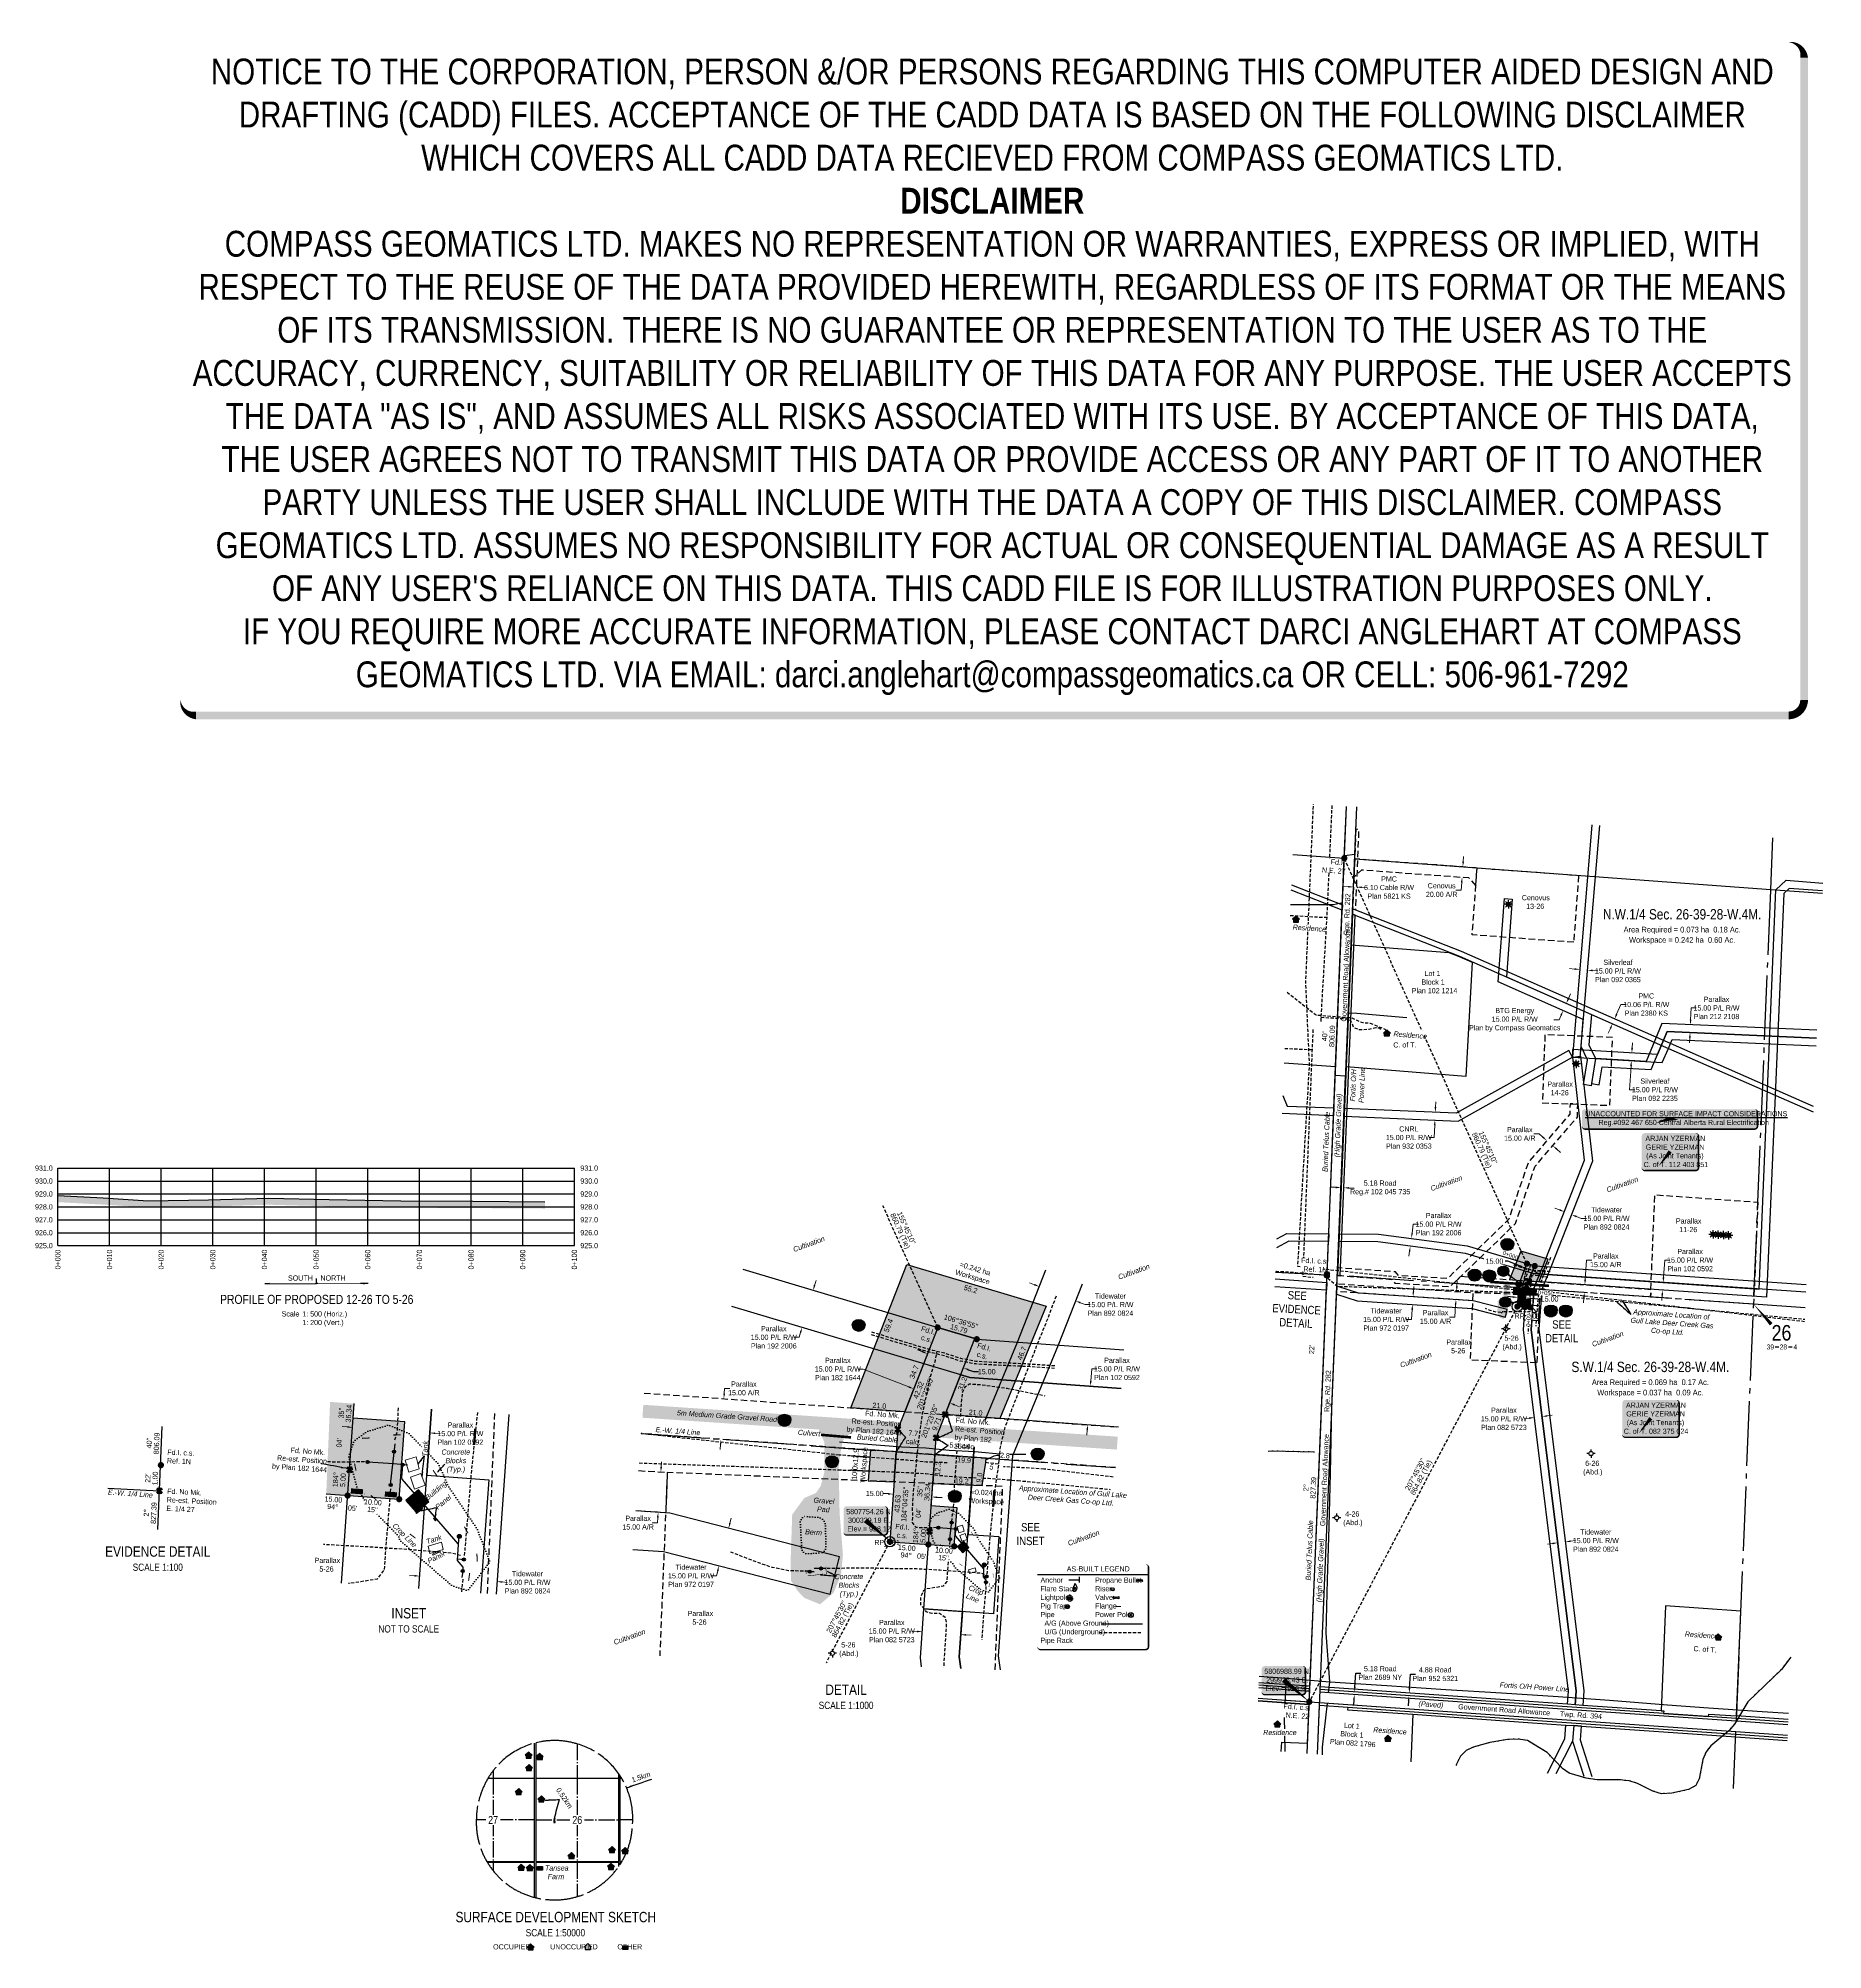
# Model space of a CAD drawing. Extents: x 297466 to 300921, y 5806509 to 5810209.
import ezdxf
from ezdxf.enums import TextEntityAlignment as Align

# ---------------------------------------------------------------- set-up
doc = ezdxf.new("R2010")
doc.units = 0
doc.header["$LTSCALE"] = 5
doc.header["$PDMODE"] = 35
doc.header["$PDSIZE"] = 0.5
for name, pattern in [('foc-ACCESSROAD', [3.75, 2.5, -1.25]), ('foc-BUFFER', [16.75, 15, -1.75]), ('foc-FLOWLINE', [3.75, 2.5, -1.25]), ('foc-QUARTERLINE', [33, 25, -3, 2, -3]), ('foc-TIELINE', [1.875, 1.25, -0.625]), ('foc-TOPO', [1, 0.2, -0.8]), ('foc-WHEELTRACKS', [2, 0.4, -1.6]), ('POWERLINE5', [7.8, 2.4, -0.6, 0.6, -0.6, 0.6, -0.6, 2.4]), ('UG_PIPE', [1.875, 1.25, -0.625])]:
    doc.linetypes.add(name, pattern=pattern)
doc.layers.get('Defpoints').update_dxf_attribs({"color": 9})
for name, color, linetype in [('10', 1, 'Continuous'), ('35', 37, 'Continuous'), ('9', 3, 'Continuous'), ('AS-CABLE', 224, 'foc-CABLE'), ('AS-PIPE-UG', 44, 'UG_PIPE'), ('AS-PIPE-UG-T', 44, 'Continuous'), ('AS-POWER', 104, 'foc-POWER'), ('AS-POWER-EXISTING', 72, 'POWERLINE5'), ('AS-POWER-T', 104, 'Continuous'), ('AS-RESIDENCE', 14, 'Continuous'), ('AS-ROADS', 254, 'Continuous'), ('AS-SYMBOL', 7, 'Continuous'), ('AS-TELUS', 224, 'foc-TEL'), ('AS-UNDERLAY-H', 141, 'Continuous'), ('AUX-BUFFER', 7, 'foc-BUFFER'), ('C-AR', 13, 'foc-ACCESSROAD'), ('C-RW', 13, 'Continuous'), ('C-SYMBOL', 7, 'Continuous'), ('C-WS', 13, 'foc-ACCESSROAD'), ('C-WS-S', 8, 'Continuous'), ('CG-NOTES', 7, 'Continuous'), ('DETAIL-T', 7, 'Continuous'), ('F-AR', 190, 'foc-ACCESSROAD'), ('F-EZE', 190, 'foc-FLOWLINE'), ('F-RW', 190, 'Continuous'), ('F-WS', 190, 'foc-ACCESSROAD'), ('F-WS-S', 8, 'Continuous'), ('L-AREAREQUIRED', 7, 'Continuous'), ('L-AREAWORK', 5, 'Continuous'), ('L-BD', 7, 'Continuous'), ('L-BD1', 253, 'Continuous'), ('L-DETAIL-T', 3, 'Continuous'), ('L-MON', 1, 'Continuous'), ('L-MON-T', 1, 'Continuous'), ('L-QSEC', 8, 'foc-QUARTERLINE'), ('L-ROAD-T', 7, 'Continuous'), ('L-SEC', 7, 'Continuous'), ('L-SECLBL', 7, 'Continuous'), ('L-SECQ', 8, 'foc-QUARTERLINE'), ('L-TIE', 7, 'foc-TIELINE'), ('L-TITLEDB', 4, 'Continuous'), ('L-TITLEDB-T', 4, 'Continuous'), ('P-CHAINAGE-CL', 201, 'foc-TIELINE'), ('P-CROSSINGS', 250, 'Continuous'), ('P-CROSSINGS-GRID', 8, 'Continuous'), ('P-CROSSINGS-GROUND', 48, 'foc-TOPO'), ('P-CROSSINGS-LINE', 3, 'Continuous'), ('P-ELEVATION', 7, 'Continuous'), ('P-IOP1', 10, 'Continuous'), ('P-IOP1-H', 21, 'Continuous'), ('P-IOP2', 10, 'Continuous'), ('P-IOP2-H', 21, 'Continuous'), ('P-LTO', 14, 'Continuous'), ('P-PROPOSED', 10, 'Continuous'), ('P-PROPOSED-H', 21, 'Continuous'), ('P-STATION', 7, 'Continuous'), ('P-TEMP-H', 41, 'Continuous'), ('P-TEMP-H-IOP', 41, 'Continuous'), ('P-TEMP_LOG DECK', 46, 'Continuous'), ('P-TEMP_WORKSPACE', 46, 'Continuous'), ('P-TXT', 4, 'Continuous'), ('S-7', 6, 'Continuous'), ('S-T7', 7, 'Continuous'), ('T-CREEK', 160, 'Continuous'), ('T-GENERAL', 48, 'foc-TOPO'), ('T-TIE', 201, 'foc-TIELINE'), ('T-WATER-P3', 160, 'foc-WHEELTRACKS')]:
    doc.layers.add(name, color=color, linetype=linetype)
for name, color, linetype, lineweight in [('AS-GENERAL', 48, 'Continuous', 18), ('C-AR-T', 13, 'Continuous', 9), ('C-RW-T', 13, 'Continuous', 9), ('C-WS-T', 13, 'Continuous', 9), ('F-AR-T', 190, 'Continuous', 9), ('F-EZE-T', 190, 'Continuous', 9), ('F-RW-T', 190, 'Continuous', 9), ('F-WS-T', 190, 'Continuous', 9), ('P-CHAINAGE-T', 201, 'Continuous', 18), ('P-TEMP-T', 46, 'Continuous', 18), ('T-TEXT', 48, 'Continuous', 18), ('T-TIE-T', 201, 'Continuous', 18)]:
    doc.layers.add(name, color=color, linetype=linetype, lineweight=lineweight)
for name, color, linetype, true_color in [('AS-PIPE-AG', 7, 'Continuous', 0x7d00fa), ('AS-STRUCTURE-H', 7, 'Continuous', 0xa8a8a8), ('AS-STRUCTURE-T', 7, 'Continuous', 0x454545)]:
    doc.layers.add(name, color=color, linetype=linetype, true_color=true_color)
doc.layers.add('AS-STRUCTURE', color=7, linetype='Continuous', lineweight=30, true_color=0x595959)
doc.layers.add('DISCLAIMER', color=7, linetype='Continuous', plot=False)
doc.styles.add('100L', font='ARIALN.TTF', dxfattribs={"height": 11})
doc.styles.add('120', font='ARIALN.TTF', dxfattribs={"height": 13})
doc.styles.add('140', font='ARIALN.TTF', dxfattribs={"height": 15})
doc.styles.add('175L', font='ARIALN.TTF', dxfattribs={"height": 20})
doc.styles.add('80', font='ARIALN.TTF', dxfattribs={"height": 10})
doc.styles.add('80CG', font='ARIALN.TTF', dxfattribs={"height": 10})
doc.styles.add('80L', font='ARIALN.TTF', dxfattribs={"height": 10})
doc.styles.add('80LS', font='ARIALNI.TTF', dxfattribs={"height": 10})
doc.styles.add('Crossing', font='ARIALN.TTF', dxfattribs={"height": 10})
doc.styles.add('foc-LtypeFont', font='ARIALN.TTF', dxfattribs={"height": 7.35})
doc.styles.add('SIMPLEX', font='ARIALN.TTF')
doc.linetypes.add('foc-CABLE', pattern='A,2,-1,["C",foc-LtypeFont,S=0.2,R=0,X=-0.625,Y=-0.75],-1.24,8', length=12.24)
doc.linetypes.add('foc-POWER', pattern='A,6,-1,["P",foc-LtypeFont,S=0.2,R=0,X=-0.625,Y=-0.75],-1.24,4', length=12.24)
doc.linetypes.add('foc-POWER-NOLINE', pattern='A,0,-4,["P",foc-LtypeFont,S=0.2,R=0,X=-0.625,Y=-0.75],-8.24', length=12.24)
doc.linetypes.add('foc-TEL', pattern='A,2,-1,["T",foc-LtypeFont,S=0.2,R=0,X=-0.425,Y=-0.75],-1.24,8', length=12.24)
doc.linetypes.add('foc-TEL-NOLINE', pattern='A,0,-2,["T",foc-LtypeFont,S=0.2,R=0,X=-0.425,Y=-0.75],-10.24', length=12.24)
doc.linetypes.add('foc-TOPO-flowdirection-NOLINE', pattern='A,0,[">",foc-LtypeFont,S=0.3,R=0,X=0,Y=-0.945],-20,[">",foc-LtypeFont,S=0.3,R=0,X=0,Y=-0.945],0', length=20)
doc.dimstyles.new('Compass 5 000', dxfattribs={"dimscale": 5, "dimtxt": 9, "dimasz": 2, "dimexe": 0.2, "dimexo": 0.0625, "dimgap": 0.5, "dimtad": 0, "dimtih": 1, "dimtoh": 1, "dimzin": 0, "dimdsep": 46, "dimtxsty": '80CG', "dimcen": 0.1, "dimse1": 1, "dimse2": 1, "dimclrd": 256, "dimclrt": 256, "dimaunit": 1, "dimadec": 4, "dimazin": 0, "dimtfac": 0.06, "dimtofl": 0, "dimtmove": 0, "dimatfit": 1, "dimfxl": 0.2, "dimtolj": 1, "dimtzin": 0, "dimlwd": -1, "dimarcsym": 0})

# ---------------------------------------------------------------- blocks, each defined once
blk = doc.blocks.new('L-SECLBL')
at = {"layer": '9', "color": 7}
for p, q in [((-5.1, -27.8), (-12.3, -27.8)), ((20.7, -27.8), (13.5, -27.8))]:
    blk.add_line(p, q, dxfattribs=at)
at = {"layer": '10', "color": 2, "style": 'SIMPLEX'}
blk.add_attdef('SEC', text='', height=30, dxfattribs=at).set_placement((0, 0), align=Align.MIDDLE)
at = {"layer": '10', "color": 5, "style": '80L'}
blk.add_attdef('TWP', text='', height=9.5, dxfattribs=at).set_placement((-14.4, -27.4), align=Align.MIDDLE_RIGHT)
blk.add_attdef('RGE', text='', height=9.5, dxfattribs=at).set_placement((3.6, -27.4), align=Align.MIDDLE_CENTER)
blk.add_attdef('MER', text='', height=9.5, dxfattribs=at).set_placement((23.2, -27.4), align=Align.MIDDLE_LEFT)
blk = doc.blocks.new('*U382')
h = blk.add_hatch(color=59)
edge = h.paths.add_edge_path()
edge.add_line((-49, -37), (49, -37))
edge.add_arc((49, -31), 6, 270, 360)
edge.add_line((55, -31), (55, 29.5))
edge.add_arc((49, 29.5), 6, 0, 90)
edge.add_line((49, 35.5), (-49, 35.5))
edge.add_arc((-49, 29.5), 6, 90, 180)
edge.add_line((-55, 29.5), (-55, -31))
edge.add_arc((-49, -31), 6, 180, 270)
at = {"color": 1, "flags": 128}
blk.add_lwpolyline([(-49, -37, 3, 3, 0), (49, -37, 3, 3, 0.414214), (55, -31, 3, 3, 0), (55, 29.5, 3, 0, 0.414214), (49, 35.5, 0, 0, 0), (-49, 35.5, 0, 0, 0.414214), (-55, 29.5, 0, 0, 0), (-55, -31, 0, 3, 0.414214)], format="xyseb", close=True, dxfattribs=at)
blk.add_lwpolyline([(-23.3, -29.6, 0, 7.5, 0), (0, 0, 0, 0, 0)], format="xyseb", dxfattribs=at)
at = {"color": 1, "style": '80'}
blk.add_attdef('ENTER_TEXT_001', (-36, -5), '', height=10, dxfattribs=at)
blk = doc.blocks.new('*D383')
at = {"layer": 'Defpoints', "color": 0, "transparency": 16777216}
for p in [(300420.1, 5807937), (300434.1, 5807931.5), (300434.3, 5807932)]:
    blk.add_point(p, dxfattribs=at)
at = {"layer": 'F-RW-T', "transparency": 16777216}
for p, q in [((300411, 5807941.2), (300401.7, 5807944.9)), ((300443.6, 5807928.4), (300452.9, 5807924.7)), ((300452.9, 5807924.7), (300462.9, 5807924.7))]:
    blk.add_line(p, q, dxfattribs=at)
for points in [[(300411.6, 5807942.8), (300410.4, 5807939.7), (300420.3, 5807937.5)], [(300444.2, 5807929.9), (300443, 5807926.8), (300434.3, 5807932)]]:
    blk.add_solid(points, dxfattribs=at)
at = {"layer": 'F-RW-T', "transparency": 16777216, "insert": (300502, 5807924.7), "char_height": 10, "attachment_point": 5, "style": '80CG'}
blk.add_mtext('\\A1;Tidewater\\P15.00 P/L R/W\\PPlan 892 0824', dxfattribs=at)
blk = doc.blocks.new('*D384')
at = {"layer": 'Defpoints', "color": 0, "transparency": 16777216}
for p in [(300517.5, 5808310.8), (300531.9, 5808304.4), (300527.9, 5808295.2)]:
    blk.add_point(p, dxfattribs=at)
at = {"layer": 'F-RW-T', "transparency": 16777216}
for p, q in [((300521.5, 5808319.9), (300529.8, 5808338.7)), ((300529.8, 5808338.7), (300539.8, 5808338.7)), ((300509.4, 5808292.4), (300505.4, 5808283.3))]:
    blk.add_line(p, q, dxfattribs=at)
for points in [[(300507.9, 5808293.1), (300511, 5808291.8), (300513.5, 5808301.6)], [(300520, 5808320.6), (300523.1, 5808319.3), (300517.5, 5808310.8)]]:
    blk.add_solid(points, dxfattribs=at)
at = {"layer": 'F-RW-T', "transparency": 16777216, "insert": (300578.9, 5808338.7), "char_height": 10, "attachment_point": 5, "style": '80CG'}
blk.add_mtext('\\A1;PMC\\P10.06 P/L R/W\\PPlan 2380 KS', dxfattribs=at)
blk = doc.blocks.new('GAS')
h = blk.add_hatch(color=255)
h.dxf.hatch_style = 1
edge = h.paths.add_edge_path()
edge.add_arc((0, 0), 0.9, 0, 360)
for p, q in [((-0.81, 0), (-1.62, 0)), ((-0.57, 0.57), (-1.14, 1.14)), ((0, 0.81), (0, 1.62)), ((0.57, 0.57), (1.14, 1.14)), ((1.62, 0), (0.81, 0)), ((-0.57, -0.57), (-1.14, -1.14)), ((0, -0.81), (0, -1.62)), ((1.14, -1.14), (0.57, -0.57))]:
    blk.add_line(p, q)
blk.add_circle((0, 0), 0.8)
blk = doc.blocks.new('*D385')
at = {"layer": 'Defpoints', "color": 0, "transparency": 16777216}
for p in [(300162.2, 5808115.5), (300162.8, 5808130.5), (300169.7, 5808115.2)]:
    blk.add_point(p, dxfattribs=at)
at = {"layer": 'F-RW-T', "transparency": 16777216}
for p, q in [((300170.8, 5808140.2), (300171.2, 5808150.2)), ((300168.3, 5808081.3), (300158.3, 5808081.3)), ((300169.3, 5808105.2), (300168.3, 5808081.3))]:
    blk.add_line(p, q, dxfattribs=at)
for points in [[(300167.6, 5808105.3), (300170.9, 5808105.1), (300169.7, 5808115.2)], [(300169.1, 5808140.2), (300172.4, 5808140.1), (300170.3, 5808130.2)]]:
    blk.add_solid(points, dxfattribs=at)
at = {"layer": 'F-RW-T', "transparency": 16777216, "insert": (300119.2, 5808081.3), "char_height": 10, "attachment_point": 5, "style": '80CG'}
blk.add_mtext('\\A1;CNRL\\P15.00 P/L R/W\\PPlan 932 0353', dxfattribs=at)
blk = doc.blocks.new('*D386')
at = {"layer": 'Defpoints', "color": 0, "transparency": 16777216}
for p in [(300550, 5808230), (300550.3, 5808230), (300551.2, 5808244.9)]:
    blk.add_point(p, dxfattribs=at)
at = {"layer": 'F-RW-T', "transparency": 16777216}
for p, q in [((300551.5, 5808254.9), (300552.1, 5808264.9)), ((300546.6, 5808173.8), (300548.8, 5808210)), ((300549.4, 5808220), (300548.8, 5808210)), ((300556.6, 5808173.8), (300546.6, 5808173.8))]:
    blk.add_line(p, q, dxfattribs=at)
for points in [[(300547.7, 5808220.1), (300551.1, 5808219.9), (300550, 5808230)], [(300549.8, 5808255), (300553.1, 5808254.8), (300550.9, 5808244.9)]]:
    blk.add_solid(points, dxfattribs=at)
at = {"layer": 'F-RW-T', "transparency": 16777216, "insert": (300595.7, 5808173.8), "char_height": 10, "attachment_point": 5, "style": '80CG'}
blk.add_mtext('\\A1;Silverleaf\\P15.00 P/L R/W\\PPlan 092 2235', dxfattribs=at)
blk = doc.blocks.new('*D387')
at = {"layer": 'C-RW-T', "transparency": 16777216}
for p, q in [((300612.2, 5807810.8), (300614.6, 5807844)), ((300614.6, 5807844), (300624.6, 5807844)), ((300609.7, 5807775.9), (300609, 5807766))]:
    blk.add_line(p, q, dxfattribs=at)
for points in [[(300608, 5807776), (300611.4, 5807775.8), (300610.4, 5807785.9)], [(300610.5, 5807810.9), (300613.9, 5807810.6), (300611.5, 5807800.8)]]:
    blk.add_solid(points, dxfattribs=at)
at = {"layer": 'Defpoints', "color": 0, "transparency": 16777216}
for p in [(300611.5, 5807800.8), (300614.1, 5807785.6), (300615.2, 5807800.5)]:
    blk.add_point(p, dxfattribs=at)
at = {"layer": 'C-RW-T', "transparency": 16777216, "insert": (300663.7, 5807844), "char_height": 10, "attachment_point": 5, "style": '80CG'}
blk.add_mtext('\\A1;Parallax\\P15.00 P/L R/W\\PPlan 102 0592', dxfattribs=at)
blk = doc.blocks.new('*D388')
at = {"layer": 'C-RW-T', "transparency": 16777216}
for p, q in [((300664.7, 5808309.4), (300665.7, 5808332.1)), ((300665.7, 5808332.1), (300675.7, 5808332.1)), ((300663.2, 5808274.5), (300662.8, 5808264.5))]:
    blk.add_line(p, q, dxfattribs=at)
for points in [[(300663, 5808309.5), (300666.4, 5808309.3), (300664.3, 5808299.4)], [(300661.5, 5808274.5), (300664.9, 5808274.4), (300663.6, 5808284.4)]]:
    blk.add_solid(points, dxfattribs=at)
at = {"layer": 'Defpoints', "color": 0, "transparency": 16777216}
for p in [(300664.3, 5808299.4), (300718.2, 5808282.1), (300718.8, 5808297.1)]:
    blk.add_point(p, dxfattribs=at)
at = {"layer": 'C-RW-T', "transparency": 16777216, "insert": (300714.8, 5808332.1), "char_height": 10, "attachment_point": 5, "style": '80CG'}
blk.add_mtext('\\A1;Parallax\\P15.00 P/L R/W\\PPlan 212 2108', dxfattribs=at)
blk = doc.blocks.new('*D389')
at = {"layer": 'Defpoints', "color": 0, "transparency": 16777216}
for p in [(300367, 5808349.7), (300373, 5808363.5), (300418, 5808327.3)]:
    blk.add_point(p, dxfattribs=at)
at = {"layer": 'F-RW-T', "transparency": 16777216}
for p, q in [((300428, 5808350.2), (300432.1, 5808359.3)), ((300409.9, 5808309), (300399.9, 5808309)), ((300413.9, 5808318.1), (300409.9, 5808309))]:
    blk.add_line(p, q, dxfattribs=at)
for points in [[(300426.5, 5808350.8), (300429.6, 5808349.5), (300424, 5808341)], [(300412.4, 5808318.8), (300415.4, 5808317.5), (300418, 5808327.3)]]:
    blk.add_solid(points, dxfattribs=at)
at = {"layer": 'F-RW-T', "transparency": 16777216, "insert": (300324.2, 5808309), "char_height": 10, "attachment_point": 5, "style": '80CG'}
blk.add_mtext('\\A1;BTG Energy\\P15.00 P/L R/W\\PPlan by Compass Geomatics', dxfattribs=at)
blk = doc.blocks.new('*D390')
at = {"layer": 'Defpoints', "color": 0, "transparency": 16777216}
for p in [(300159.2, 5808610), (300157.8, 5808590), (300222.3, 5808585.3)]:
    blk.add_point(p, dxfattribs=at)
at = {"layer": 'F-AR-T', "transparency": 16777216}
for p, q in [((300224.5, 5808615.2), (300225.2, 5808625.2)), ((300220.4, 5808560.3), (300210.4, 5808560.3)), ((300221.5, 5808575.3), (300220.4, 5808560.3))]:
    blk.add_line(p, q, dxfattribs=at)
for points in [[(300222.8, 5808615.3), (300226.1, 5808615.1), (300223.7, 5808605.3)], [(300219.9, 5808575.5), (300223.2, 5808575.2), (300222.3, 5808585.3)]]:
    blk.add_solid(points, dxfattribs=at)
at = {"layer": 'F-AR-T', "transparency": 16777216, "insert": (300182.7, 5808560.3), "char_height": 10, "attachment_point": 5, "style": '80CG'}
blk.add_mtext('\\A1;Cenovus\\P20.00 A/R', dxfattribs=at)
blk = doc.blocks.new('*D391')
at = {"layer": 'Defpoints', "color": 0, "transparency": 16777216}
for p in [(300450.1, 5808406.9), (300465, 5808405.7), (300465, 5808405.4)]:
    blk.add_point(p, dxfattribs=at)
at = {"layer": 'F-RW-T', "transparency": 16777216}
for p, q in [((300440.1, 5808407.5), (300430.1, 5808408.3)), ((300475, 5808404.5), (300484.9, 5808403.7))]:
    blk.add_line(p, q, dxfattribs=at)
for points in [[(300440.2, 5808409.1), (300439.9, 5808405.8), (300450.1, 5808406.6)], [(300475.1, 5808406.2), (300474.8, 5808402.9), (300465, 5808405.4)]]:
    blk.add_solid(points, dxfattribs=at)
at = {"layer": 'F-RW-T', "transparency": 16777216, "insert": (300524, 5808403.7), "char_height": 10, "attachment_point": 5, "style": '80CG'}
blk.add_mtext('\\A1;Silverleaf\\P15.00 P/L R/W\\PPlan 092 0365', dxfattribs=at)
blk = doc.blocks.new('*D392')
at = {"layer": 'Defpoints', "color": 0, "transparency": 16777216}
for p in [(300422.3, 5807298.6), (300408.9, 5807284.9), (300423.8, 5807286.7)]:
    blk.add_point(p, dxfattribs=at)
at = {"layer": 'F-RW-T', "transparency": 16777216}
for p, q in [((300432.2, 5807299.9), (300442.1, 5807301.1)), ((300397.5, 5807295.6), (300387.5, 5807294.3))]:
    blk.add_line(p, q, dxfattribs=at)
for points in [[(300432, 5807301.5), (300432.4, 5807298.2), (300422.3, 5807298.6)], [(300397.3, 5807297.2), (300397.7, 5807293.9), (300407.4, 5807296.8)]]:
    blk.add_solid(points, dxfattribs=at)
at = {"layer": 'F-RW-T', "transparency": 16777216, "insert": (300481.2, 5807301.1), "char_height": 10, "attachment_point": 5, "style": '80CG'}
blk.add_mtext('\\A1;Tidewater\\P15.00 P/L R/W\\PPlan 892 0824', dxfattribs=at)
blk = doc.blocks.new('*D393')
at = {"layer": 'Defpoints', "color": 0, "transparency": 16777216}
for p in [(300339.8, 5807816.7), (300344.5, 5807828.7), (300353.7, 5807811.2)]:
    blk.add_point(p, dxfattribs=at)
at = {"layer": 'P-TXT', "transparency": 16777216}
for p, q in [((300310.9, 5807841.9), (300300.9, 5807841.9)), ((300335.1, 5807832.4), (300310.9, 5807841.9)), ((300367.7, 5807819.6), (300377, 5807816))]:
    blk.add_line(p, q, dxfattribs=at)
for points in [[(300335.8, 5807833.9), (300334.5, 5807830.8), (300344.5, 5807828.7)], [(300368.3, 5807821.2), (300367.1, 5807818.1), (300358.4, 5807823.3)]]:
    blk.add_solid(points, dxfattribs=at)
at = {"layer": 'P-TXT', "transparency": 16777216, "insert": (300285, 5807841.9), "char_height": 10, "attachment_point": 5, "style": '80CG', "bg_fill": 3, "box_fill_scale": 1.1, "bg_fill_color": 256, "bg_fill_true_color": 13158600, "bg_fill_transparency": 0}
blk.add_mtext('\\A1;15.00 ', dxfattribs=at)
blk = doc.blocks.new('*D394')
at = {"layer": 'Defpoints', "color": 0, "transparency": 16777216}
for p in [(300012.4, 5807003.2), (300012.8, 5807008.4), (300014, 5807008.3)]:
    blk.add_point(p, dxfattribs=at)
at = {"layer": 'L-TITLEDB-T', "transparency": 16777216}
for p, q in [((300014.7, 5807018.3), (300016.5, 5807044.8)), ((300016.5, 5807044.8), (300026.5, 5807044.8)), ((300012.9, 5806993.1), (300012.2, 5806983.1))]:
    blk.add_line(p, q, dxfattribs=at)
for points in [[(300011.2, 5806993.2), (300014.6, 5806993), (300013.6, 5807003.1)], [(300013, 5807018.4), (300016.3, 5807018.2), (300014, 5807008.3)]]:
    blk.add_solid(points, dxfattribs=at)
at = {"layer": 'L-TITLEDB-T', "transparency": 16777216, "insert": (300063.9, 5807044.8), "char_height": 10, "attachment_point": 5, "style": '80CG'}
blk.add_mtext('\\A1;5.18 Road\\PPlan 2689 NY', dxfattribs=at)
blk = doc.blocks.new('*D395')
at = {"layer": 'Defpoints', "color": 0, "transparency": 16777216}
for p in [(299987.9, 5807984.2), (299993.1, 5807984.1), (299993.1, 5807984)]:
    blk.add_point(p, dxfattribs=at)
at = {"layer": 'L-TITLEDB-T', "transparency": 16777216}
for p, q in [((299977.9, 5807984.8), (299967.9, 5807985.2)), ((300003.1, 5807983.7), (300013.1, 5807983.3))]:
    blk.add_line(p, q, dxfattribs=at)
for points in [[(299978, 5807986.4), (299977.8, 5807983.1), (299987.9, 5807984.4)], [(300003.1, 5807985.4), (300003, 5807982.1), (299993.1, 5807984.1)]]:
    blk.add_solid(points, dxfattribs=at)
at = {"layer": 'L-TITLEDB-T', "transparency": 16777216, "insert": (300063.6, 5807983.3), "char_height": 10, "attachment_point": 5, "style": '80CG'}
blk.add_mtext('\\A1;5.18 Road\\PReg.# 102 045 735', dxfattribs=at)
blk = doc.blocks.new('*D396')
at = {"layer": 'Defpoints', "color": 0, "transparency": 16777216}
for p in [(300119.8, 5807005.8), (300209.3, 5806994.7), (300209.6, 5806999.4)]:
    blk.add_point(p, dxfattribs=at)
at = {"layer": 'L-TITLEDB-T', "transparency": 16777216}
for p, q in [((300120.5, 5807015.7), (300122.3, 5807042.5)), ((300122.3, 5807042.5), (300132.3, 5807042.5)), ((300118.7, 5806991), (300118, 5806981))]:
    blk.add_line(p, q, dxfattribs=at)
for points in [[(300118.8, 5807015.8), (300122.1, 5807015.6), (300119.8, 5807005.8)], [(300117.1, 5806991.1), (300120.4, 5806990.9), (300119.4, 5807001)]]:
    blk.add_solid(points, dxfattribs=at)
at = {"layer": 'L-TITLEDB-T', "transparency": 16777216, "insert": (300170.3, 5807042.5), "char_height": 10, "attachment_point": 5, "style": '80CG'}
blk.add_mtext('\\A1;4.88 Road\\PPlan 952 5321', dxfattribs=at)
blk = doc.blocks.new('GABD')
for p, q in [((-0.81, 0), (-1.62, 0)), ((0, 0.81), (0, 1.62)), ((1.62, 0), (0.81, 0)), ((0, -0.81), (0, -1.62))]:
    blk.add_line(p, q)
blk.add_circle((0, 0), 0.8)
blk = doc.blocks.new('*D399')
at = {"layer": 'C-RW-T', "transparency": 16777216}
for p, q in [((300352.2, 5807538), (300342.3, 5807536.8)), ((300387, 5807542.3), (300396.9, 5807543.6))]:
    blk.add_line(p, q, dxfattribs=at)
for points in [[(300352, 5807539.7), (300352.4, 5807536.4), (300362.2, 5807539.3)], [(300386.8, 5807544), (300387.2, 5807540.7), (300377, 5807541.1)]]:
    blk.add_solid(points, dxfattribs=at)
at = {"layer": 'Defpoints', "color": 0, "transparency": 16777216}
for p in [(300362, 5807540.3), (300362.2, 5807539.3), (300376.9, 5807542.1)]:
    blk.add_point(p, dxfattribs=at)
at = {"layer": 'C-RW-T', "transparency": 16777216, "insert": (300303.2, 5807536.8), "char_height": 10, "attachment_point": 5, "style": '80CG'}
blk.add_mtext('\\A1;Parallax\\P15.00 P/L R/W\\PPlan 082 5723', dxfattribs=at)
blk = doc.blocks.new('*D400')
at = {"layer": 'Defpoints', "color": 0, "transparency": 16777216}
for p in [(300091.2, 5807760.6), (300092.2, 5807775.6), (300126.3, 5807758.2)]:
    blk.add_point(p, dxfattribs=at)
at = {"layer": 'F-RW-T', "transparency": 16777216}
for p, q in [((300128, 5807783.2), (300128.7, 5807793.2)), ((300125.6, 5807748.3), (300124.3, 5807729.1)), ((300124.3, 5807729.1), (300114.3, 5807729.1))]:
    blk.add_line(p, q, dxfattribs=at)
for points in [[(300126.3, 5807783.3), (300129.6, 5807783.1), (300127.3, 5807773.2)], [(300124, 5807748.4), (300127.3, 5807748.2), (300126.3, 5807758.2)]]:
    blk.add_solid(points, dxfattribs=at)
at = {"layer": 'F-RW-T', "transparency": 16777216, "insert": (300075.2, 5807729.1), "char_height": 10, "attachment_point": 5, "style": '80CG'}
blk.add_mtext('\\A1;Tidewater\\P15.00 P/L R/W\\PPlan 972 0197', dxfattribs=at)
blk = doc.blocks.new('res_occ')
for points in [[(0.1, 0.89), (-1.26, -0.37), (1.46, -0.37)], [(-0.9, -1.43), (1.1, -1.43), (1.1, -0.37), (-0.9, -0.37)]]:
    blk.add_hatch(color=14).paths.add_polyline_path(points)
at = {"color": 14}
for points in [[(0.1, 0.89), (-1.26, -0.37), (1.46, -0.37)], [(-0.9, -1.43), (1.1, -1.43), (1.1, -0.37), (-0.9, -0.37)]]:
    blk.add_lwpolyline(points, close=True, dxfattribs=at)
blk = doc.blocks.new('fdia')
at = {"color": 255, "const_width": 1}
blk.add_lwpolyline([(-0.5, 0, 1), (0.5, 0, 1)], format="xyb", close=True, dxfattribs=at)
blk = doc.blocks.new('Fdiaa')
blk.add_blockref('fdia', (0, 0))
blk = doc.blocks.new('fdib')
at = {"color": 1, "const_width": 1.6}
blk.add_lwpolyline([(-0.4, 0, 1), (0.4, 0, 1)], format="xyb", close=True, dxfattribs=at)
at = {"color": 1}
blk.add_circle((0, 0), 0.8, dxfattribs=at)
blk = doc.blocks.new('Fdibb')
blk.add_blockref('fdib', (0, 0))
blk = doc.blocks.new('fdicc')
for name in ['Fdibb', 'Fdiaa']:
    blk.add_blockref(name, (0, 0))
blk = doc.blocks.new('FDI')
blk.add_blockref('fdicc', (0, 0))
blk = doc.blocks.new('*D401')
at = {"layer": 'Defpoints', "color": 0, "transparency": 16777216}
for p in [(300018.1, 5808566.1), (300011.6, 5808555.5), (300017.7, 5808555.2)]:
    blk.add_point(p, dxfattribs=at)
at = {"layer": 'F-EZE-T', "transparency": 16777216}
for p, q in [((300002.1, 5808566.7), (299992.1, 5808567.2)), ((300028.1, 5808565.7), (300038.1, 5808565.2))]:
    blk.add_line(p, q, dxfattribs=at)
for points in [[(300002.1, 5808568.4), (300002, 5808565.1), (300012.1, 5808566.3)], [(300028.2, 5808567.3), (300028.1, 5808564), (300018.1, 5808566.1)]]:
    blk.add_solid(points, dxfattribs=at)
at = {"layer": 'F-EZE-T', "transparency": 16777216, "insert": (300080.8, 5808565.2), "char_height": 10, "attachment_point": 5, "style": '80CG'}
blk.add_mtext('\\A1;PMC\\P6.10 Cable R/W\\PPlan 5821 KS', dxfattribs=at)
blk = doc.blocks.new('*D404')
at = {"layer": 'C-AR-T', "transparency": 16777216}
for p, q in [((300212.2, 5807793.1), (300212.9, 5807803.1)), ((300209.8, 5807757.6), (300208.2, 5807733.9)), ((300208.2, 5807733.9), (300198.2, 5807733.9))]:
    blk.add_line(p, q, dxfattribs=at)
for points in [[(300210.6, 5807793.2), (300213.9, 5807793), (300211.5, 5807783.1)], [(300208.1, 5807757.7), (300211.5, 5807757.5), (300210.5, 5807767.6)]]:
    blk.add_solid(points, dxfattribs=at)
at = {"layer": 'Defpoints', "color": 0, "transparency": 16777216}
for p in [(300211.5, 5807783.1), (300210.5, 5807767.6), (300210.5, 5807767.6)]:
    blk.add_point(p, dxfattribs=at)
at = {"layer": 'C-AR-T', "transparency": 16777216, "insert": (300170.9, 5807733.9), "char_height": 10, "attachment_point": 5, "style": '80CG'}
blk.add_mtext('\\A1;Parallax\\P15.00 A/R', dxfattribs=at)
blk = doc.blocks.new('TEMP')
h = blk.add_hatch(color=255)
h.dxf.hatch_style = 1
h.paths.add_polyline_path([(0, 0.25), (-0.67, 1.15), (-0.67, 0.67), (-1.15, 0.67), (-0.25, 0), (-1.15, -0.67), (-0.67, -0.67), (-0.67, -1.15), (0, -0.25), (0.67, -1.15), (0.67, -0.67), (1.15, -0.67), (0.25, 0), (1.15, 0.67), (0.67, 0.67), (0.67, 1.15)])
h.paths.add_polyline_path([(0.57, 0.85), (0.57, 0.57), (0.85, 0.57), (0.08, 0), (0.85, -0.57), (0.57, -0.57), (0.57, -0.85), (0, -0.08), (-0.57, -0.85), (-0.57, -0.57), (-0.85, -0.57), (-0.08, 0), (-0.85, 0.57), (-0.57, 0.57), (-0.57, 0.85), (0, 0.08)], flags=16)
h = blk.add_hatch(color=1)
h.dxf.hatch_style = 1
h.paths.add_polyline_path([(0, 0.08), (-0.57, 0.85), (-0.57, 0.57), (-0.85, 0.57), (-0.08, 0), (-0.85, -0.57), (-0.57, -0.57), (-0.57, -0.85), (0, -0.08), (0.57, -0.85), (0.57, -0.57), (0.85, -0.57), (0.08, 0), (0.85, 0.57), (0.57, 0.57), (0.57, 0.85)])
at = {"color": 1}
for p, q in [((-0.08, 0), (0.08, 0)), ((0, 0.08), (0, -0.08))]:
    blk.add_line(p, q, dxfattribs=at)
at = {"color": 255, "flags": 128}
blk.add_lwpolyline([(-0.25, 0), (-1.15, 0.67), (-0.67, 0.67), (-0.67, 1.15), (0, 0.25), (0.67, 1.15), (0.67, 0.67), (1.15, 0.67), (0.25, 0), (1.15, -0.67), (0.67, -0.67), (0.67, -1.15), (0, -0.25), (-0.67, -1.15), (-0.67, -0.67), (-1.15, -0.67)], close=True, dxfattribs=at)
at = {"color": 1, "flags": 128}
blk.add_lwpolyline([(-0.08, 0), (-0.85, 0.57), (-0.57, 0.57), (-0.57, 0.85), (0, 0.08), (0.57, 0.85), (0.57, 0.57), (0.85, 0.57), (0.08, 0), (0.85, -0.57), (0.57, -0.57), (0.57, -0.85), (0, -0.08), (-0.57, -0.85), (-0.57, -0.57), (-0.85, -0.57)], close=True, dxfattribs=at)
blk = doc.blocks.new('*D405')
at = {"layer": 'C-AR-T', "transparency": 16777216}
for p, q in [((300371.3, 5808088.3), (300361.3, 5808088.3)), ((300378.8, 5808081.8), (300371.3, 5808088.3)), ((300405.4, 5808059), (300413, 5808052.5))]:
    blk.add_line(p, q, dxfattribs=at)
for points in [[(300379.9, 5808083.1), (300377.8, 5808080.6), (300386.4, 5808075.3)], [(300406.5, 5808060.3), (300404.3, 5808057.8), (300397.8, 5808065.5)]]:
    blk.add_solid(points, dxfattribs=at)
at = {"layer": 'Defpoints', "color": 0, "transparency": 16777216}
for p in [(300386.4, 5808075.3), (300387, 5808076), (300398.4, 5808066.2)]:
    blk.add_point(p, dxfattribs=at)
at = {"layer": 'C-AR-T', "transparency": 16777216, "insert": (300334, 5808088.3), "char_height": 10, "attachment_point": 5, "style": '80CG'}
blk.add_mtext('\\A1;Parallax\\P15.00 A/R', dxfattribs=at)
blk = doc.blocks.new('RISER')
h = blk.add_hatch(color=255)
h.dxf.hatch_style = 1
edge = h.paths.add_edge_path()
edge.add_arc((0, 0), 0.7, 0, 360)
blk.add_hatch(color=13).paths.add_polyline_path([(0.58, -0.15), (-0.58, -0.15, 0.774597)])
at = {"color": 13}
blk.add_line((-0.58, -0.15), (0.58, -0.15), dxfattribs=at)
blk.add_circle((0, 0), 0.6, dxfattribs=at)
blk = doc.blocks.new('PIG')
h = blk.add_hatch(color=255)
h.dxf.hatch_style = 1
edge = h.paths.add_edge_path()
edge.add_arc((0, 0), 0.85, 0, 360)
at = {"layer": 'AS-SYMBOL'}
h = blk.add_hatch(color=13, dxfattribs=at)
h.dxf.hatch_style = 1
h.paths.add_polyline_path([(-0.1, 0, 1), (-0.55, 0, 1)])
h = blk.add_hatch(color=13, dxfattribs=at)
h.dxf.hatch_style = 1
h.paths.add_polyline_path([(0.1, 0, 1), (0.55, 0, 1)])
at = {"layer": 'AS-SYMBOL', "color": 13}
for centre, radius in [((0, 0), 0.75), ((-0.33, 0), 0.225), ((0.33, 0), 0.225)]:
    blk.add_circle(centre, radius, dxfattribs=at)
blk = doc.blocks.new('*D407')
at = {"layer": 'Defpoints', "color": 0, "linetype": 'Continuous', "transparency": 16777216}
for p in [(298752.8, 5807337.6), (298734.1, 5807265), (298783.6, 5807252.3)]:
    blk.add_point(p, dxfattribs=at)
at = {"layer": 'F-RW-T', "transparency": 16777216}
for p, q in [((298804.7, 5807334.6), (298807.2, 5807344.3)), ((298778.6, 5807232.9), (298768.6, 5807232.9)), ((298781.1, 5807242.6), (298778.6, 5807232.9))]:
    blk.add_line(p, q, dxfattribs=at)
at = {"layer": 'F-RW-T', "linetype": 'Continuous', "transparency": 16777216}
for points in [[(298803.1, 5807335), (298806.3, 5807334.2), (298802.2, 5807324.9)], [(298779.5, 5807243), (298782.7, 5807242.2), (298783.6, 5807252.3)]]:
    blk.add_solid(points, dxfattribs=at)
at = {"layer": 'F-RW-T', "linetype": 'Continuous', "transparency": 16777216, "insert": (298729.5, 5807232.9), "char_height": 10, "attachment_point": 5, "style": '80CG'}
blk.add_mtext('\\A1;Tidewater\\P15.00 P/L R/W\\PPlan 972 0197', dxfattribs=at)
blk = doc.blocks.new('*D408')
at = {"layer": 'C-AR-T', "transparency": 16777216}
for p, q in [((298671.6, 5807443.7), (298672.3, 5807453.7)), ((298664.3, 5807335.8), (298654.3, 5807335.8)), ((298665, 5807345.7), (298664.3, 5807335.8))]:
    blk.add_line(p, q, dxfattribs=at)
at = {"layer": 'C-AR-T', "linetype": 'Continuous', "transparency": 16777216}
for points in [[(298670, 5807443.9), (298673.3, 5807443.6), (298671, 5807433.8)], [(298663.3, 5807345.9), (298666.7, 5807345.6), (298665.7, 5807355.7)]]:
    blk.add_solid(points, dxfattribs=at)
at = {"layer": 'Defpoints', "color": 0, "linetype": 'Continuous', "transparency": 16777216}
for p in [(298658.1, 5807434.6), (298652.8, 5807356.6), (298665.7, 5807355.7)]:
    blk.add_point(p, dxfattribs=at)
at = {"layer": 'C-AR-T', "linetype": 'Continuous', "transparency": 16777216, "insert": (298627, 5807335.8), "char_height": 10, "attachment_point": 5, "style": '80CG'}
blk.add_mtext('\\A1;Parallax\\P15.00 A/R', dxfattribs=at)
blk = doc.blocks.new('*D409')
at = {"layer": 'C-RW-T', "transparency": 16777216}
for p, q in [((299167.2, 5807125.2), (299157.2, 5807125.9)), ((299261.9, 5807118.5), (299271.9, 5807117.8))]:
    blk.add_line(p, q, dxfattribs=at)
at = {"layer": 'C-RW-T', "linetype": 'Continuous', "transparency": 16777216}
for points in [[(299167.3, 5807126.9), (299167, 5807123.6), (299177.1, 5807124.5)], [(299262, 5807120.1), (299261.8, 5807116.8), (299251.9, 5807119.2)]]:
    blk.add_solid(points, dxfattribs=at)
at = {"layer": 'Defpoints', "color": 0, "linetype": 'Continuous', "transparency": 16777216}
for p in [(299177.1, 5807124.5), (299177.1, 5807124.1), (299251.9, 5807118.8)]:
    blk.add_point(p, dxfattribs=at)
at = {"layer": 'C-RW-T', "linetype": 'Continuous', "transparency": 16777216, "insert": (299118.1, 5807125.9), "char_height": 10, "attachment_point": 5, "style": '80CG'}
blk.add_mtext('\\A1;Parallax\\P15.00 P/L R/W\\PPlan 082 5723', dxfattribs=at)
blk = doc.blocks.new('*D410')
at = {"layer": 'Defpoints', "color": 0, "linetype": 'Continuous', "transparency": 16777216}
for p in [(299405.8, 5807798.3), (299473.8, 5807765.2), (299476, 5807770.8)]:
    blk.add_point(p, dxfattribs=at)
at = {"layer": 'F-RW-T', "transparency": 16777216}
for p, q in [((299394.3, 5807796.5), (299385, 5807800.1)), ((299483.1, 5807761.6), (299492.4, 5807757.9)), ((299492.4, 5807757.9), (299502.4, 5807757.9))]:
    blk.add_line(p, q, dxfattribs=at)
at = {"layer": 'F-RW-T', "linetype": 'Continuous', "transparency": 16777216}
for points in [[(299394.9, 5807798), (299393.7, 5807794.9), (299403.6, 5807792.8)], [(299483.7, 5807763.1), (299482.5, 5807760), (299473.8, 5807765.2)]]:
    blk.add_solid(points, dxfattribs=at)
at = {"layer": 'F-RW-T', "linetype": 'Continuous', "transparency": 16777216, "insert": (299541.5, 5807757.9), "char_height": 10, "attachment_point": 5, "style": '80CG'}
blk.add_mtext('\\A1;Tidewater\\P15.00 P/L R/W\\PPlan 892 0824', dxfattribs=at)
blk = doc.blocks.new('*D411')
at = {"layer": 'C-RW-T', "transparency": 16777216}
for p, q in [((298968.7, 5807795.2), (298971.6, 5807804.8)), ((298938.6, 5807694.6), (298928.6, 5807694.6)), ((298941.5, 5807704.2), (298938.6, 5807694.6))]:
    blk.add_line(p, q, dxfattribs=at)
at = {"layer": 'C-RW-T', "linetype": 'Continuous', "transparency": 16777216}
for points in [[(298967.1, 5807795.7), (298970.3, 5807794.8), (298965.9, 5807785.6)], [(298939.9, 5807704.7), (298943.1, 5807703.7), (298944.4, 5807713.8)]]:
    blk.add_solid(points, dxfattribs=at)
at = {"layer": 'Defpoints', "color": 0, "linetype": 'Continuous', "transparency": 16777216}
for p in [(298945.2, 5807791.8), (298923.7, 5807720), (298944.4, 5807713.8)]:
    blk.add_point(p, dxfattribs=at)
at = {"layer": 'C-RW-T', "linetype": 'Continuous', "transparency": 16777216, "insert": (298889.6, 5807694.6), "char_height": 10, "attachment_point": 5, "style": '80CG'}
blk.add_mtext('\\A1;Parallax\\P15.00 P/L R/W\\PPlan 192 2006', dxfattribs=at)
blk = doc.blocks.new('*D412')
at = {"layer": 'C-AR-T', "transparency": 16777216}
for p, q in [((298793.7, 5807585.7), (298794.5, 5807595.7)), ((298794.5, 5807595.7), (298804.5, 5807595.7)), ((298786.7, 5807487.3), (298786, 5807477.3))]:
    blk.add_line(p, q, dxfattribs=at)
at = {"layer": 'C-AR-T', "linetype": 'Continuous', "transparency": 16777216}
for points in [[(298792.1, 5807585.8), (298795.4, 5807585.6), (298793, 5807575.7)], [(298785, 5807487.4), (298788.3, 5807487.1), (298787.4, 5807497.2)]]:
    blk.add_solid(points, dxfattribs=at)
at = {"layer": 'Defpoints', "color": 0, "linetype": 'Continuous', "transparency": 16777216}
for p in [(298793, 5807575.7), (298802.9, 5807575), (298797.3, 5807496.5)]:
    blk.add_point(p, dxfattribs=at)
at = {"layer": 'C-AR-T', "linetype": 'Continuous', "transparency": 16777216, "insert": (298831.7, 5807595.7), "char_height": 10, "attachment_point": 5, "style": '80CG'}
blk.add_mtext('\\A1;Parallax\\P15.00 A/R', dxfattribs=at)
blk = doc.blocks.new('*D413')
at = {"layer": 'C-RW-T', "transparency": 16777216}
for p, q in [((299503.4, 5807610), (299505.1, 5807633.4)), ((299505.1, 5807633.4), (299515.1, 5807633.4)), ((299496.6, 5807515.2), (299495.9, 5807505.2))]:
    blk.add_line(p, q, dxfattribs=at)
at = {"layer": 'C-RW-T', "linetype": 'Continuous', "transparency": 16777216}
for points in [[(299501.7, 5807610.1), (299505, 5807609.9), (299502.7, 5807600)], [(299494.9, 5807515.3), (299498.2, 5807515.1), (299497.3, 5807525.2)]]:
    blk.add_solid(points, dxfattribs=at)
at = {"layer": 'Defpoints', "color": 0, "linetype": 'Continuous', "transparency": 16777216}
for p in [(299502.7, 5807600), (299515.4, 5807599.1), (299510, 5807524.3)]:
    blk.add_point(p, dxfattribs=at)
at = {"layer": 'C-RW-T', "linetype": 'Continuous', "transparency": 16777216, "insert": (299554.1, 5807633.4), "char_height": 10, "attachment_point": 5, "style": '80CG'}
blk.add_mtext('\\A1;Parallax\\P15.00 P/L R/W\\PPlan 102 0592', dxfattribs=at)
blk = doc.blocks.new('as-built legend')
h = blk.add_hatch(color=13)
h.dxf.hatch_style = 1
edge = h.paths.add_edge_path()
edge.add_arc((-47.7, -0.3), 3.41, 0, 360)
blk.add_hatch(color=13).paths.add_polyline_path([(38.3, 16.1), (32.5, 16.1, 0.774597)])
at = {"layer": 'AS-SYMBOL'}
h = blk.add_hatch(color=13, dxfattribs=at)
h.dxf.hatch_style = 1
h.paths.add_polyline_path([(-52.7, -16.7, 1), (-54.9, -16.7, 1)])
h = blk.add_hatch(color=13, dxfattribs=at)
h.dxf.hatch_style = 1
h.paths.add_polyline_path([(-51.7, -16.7, 1), (-49.4, -16.7, 1)])
at = {"color": 1}
blk.add_line((-110.3, 45.3), (104.8, 45.3), dxfattribs=at)
at = {"color": 13}
for p, q in [((-51.4, 1.9), (-53.7, 3.1)), ((-49.8, 3.4), (-51.1, 5.7)), ((-47.7, 4), (-47.7, 6.6)), ((-45.5, 3.4), (-44.2, 5.7)), ((-44, 1.9), (-41.7, 3.1)), ((32.5, 16.1), (38.3, 16.1)), ((36.2, 2.8), (36.2, -1.6)), ((40.3, 1.2), (36.2, 2.8)), ((43.1, 1.2), (47.2, 2.8)), ((47.2, 2.8), (47.2, -1.6)), ((92.3, 34.7), (82.7, 34.7)), ((92.3, 32.3), (82.7, 32.3)), ((-52, -0.3), (-54.6, -0.3)), ((-51.4, -2.5), (-53.7, -3.8)), ((-49.8, -4), (-51.1, -6.3)), ((-47.7, -4.6), (-47.7, -7.2)), ((-45.5, -4), (-44.2, -6.3)), ((-44, -2.5), (-41.7, -3.8)), ((-43.4, -0.3), (-40.8, -0.3)), ((36.2, -1.6), (40.3, 0)), ((47.2, -1.6), (43.1, 0))]:
    blk.add_line(p, q, dxfattribs=at)
at = {"color": 1, "flags": 128}
blk.add_lwpolyline([(-104.3, -99.9, 3, 3, 0), (98.8, -99.9, 3, 3, 0.414214), (104.8, -93.9, 3, 3, 0), (104.8, 59.3, 3, 0, 0.414214), (98.8, 65.3, 0, 0, 0), (-104.3, 65.3, 0, 0, 0.414214), (-110.3, 59.3, 0, 0, 0), (-110.3, -93.9, 0, 3, 0.414214)], format="xyseb", close=True, dxfattribs=at)
at = {"color": 13, "flags": 128}
for points in [[(-37.6, 12.7), (-37.8, 12.6), (-38, 12.5), (-38.2, 12.4), (-38.5, 12.4), (-38.7, 12.4), (-38.9, 12.3), (-39.1, 12.4), (-39.4, 12.4), (-39.6, 12.4), (-39.8, 12.5), (-39.9, 12.6), (-40.1, 12.7), (-40.3, 12.9), (-40.4, 13.1), (-40.6, 13.3), (-40.7, 13.5), (-40.8, 13.7), (-41, 14), (-41.1, 14.3), (-41.2, 14.6), (-41.3, 15), (-41.3, 15.4), (-41.4, 15.8), (-41.4, 16.2), (-41.4, 16.6), (-41.3, 17.1), (-41.3, 17.6), (-41.2, 18.1), (-41.1, 18.6), (-40.9, 19.1), (-40.8, 19.6), (-40.6, 20), (-40.5, 20.4), (-40.3, 20.8), (-40.2, 21.2), (-40, 21.6), (-39.8, 22), (-39.6, 22.3), (-39.5, 22.7), (-39.3, 23), (-39.1, 23.4), (-39, 23.8), (-38.8, 24.1), (-38.6, 24.5), (-38.5, 24.9), (-38.4, 25.3), (-38.2, 25.7), (-38.1, 26.1), (-38.1, 26.4), (-38, 26.8), (-38, 27.1), (-37.9, 27.4), (-37.9, 27.7), (-37.9, 27.8), (-37.8, 28), (-37.8, 28), (-37.7, 28), (-37.6, 27.9), (-37.5, 27.7), (-37.3, 27.5), (-37.2, 27.3), (-37.1, 27), (-36.9, 26.7), (-36.8, 26.5), (-36.7, 26.2), (-36.6, 25.9), (-36.5, 25.7), (-36.3, 25.4), (-36.2, 25.2), (-36.1, 25), (-36, 24.7), (-35.8, 24.4), (-35.7, 24.2), (-35.5, 23.9), (-35.4, 23.6), (-35.2, 23.3), (-35.1, 23), (-34.9, 22.8), (-34.8, 22.5), (-34.7, 22.2), (-34.6, 22), (-34.4, 21.8), (-34.4, 21.5), (-34.3, 21.3), (-34.2, 21.1), (-34.2, 20.9), (-34.1, 20.7), (-34.1, 20.5), (-34.1, 20.3), (-34.1, 20.1), (-34.1, 19.9), (-34.2, 19.7), (-34.2, 19.5), (-34.2, 19.3), (-34.2, 19.1), (-34.3, 18.9), (-34.3, 18.6), (-34.3, 18.4), (-34.3, 18.2), (-34.4, 17.9), (-34.4, 17.7), (-34.4, 17.4), (-34.5, 17.2), (-34.5, 17), (-34.6, 16.7), (-34.7, 16.5), (-34.8, 16.3), (-35, 16.1), (-35.1, 15.8), (-35.2, 15.6), (-35.4, 15.4), (-35.5, 15.2), (-35.6, 15.1), (-35.7, 14.9), (-35.9, 14.7), (-36, 14.5), (-36.1, 14.4), (-36.2, 14.2), (-36.3, 14.1), (-36.4, 13.9), (-36.5, 13.7), (-36.7, 13.6), (-36.8, 13.4), (-36.9, 13.2), (-37.1, 13.1), (-37.2, 12.9), (-37.4, 12.8)], [(-38, 12.5), (-38.2, 12.5), (-38.3, 12.4), (-38.4, 12.4), (-38.5, 12.4), (-38.7, 12.4), (-38.8, 12.4), (-38.9, 12.4), (-39, 12.4), (-39.2, 12.4), (-39.3, 12.4), (-39.4, 12.5), (-39.5, 12.6), (-39.5, 12.7), (-39.6, 12.8), (-39.7, 12.9), (-39.8, 13), (-39.9, 13.1), (-39.9, 13.3), (-40, 13.4), (-40.1, 13.6), (-40.1, 13.8), (-40.1, 14), (-40.2, 14.3), (-40.2, 14.5), (-40.2, 14.8), (-40.1, 15), (-40.1, 15.3), (-40, 15.6), (-40, 15.9), (-39.9, 16.1), (-39.8, 16.4), (-39.8, 16.7), (-39.7, 16.9), (-39.6, 17.1), (-39.5, 17.3), (-39.4, 17.5), (-39.3, 17.7), (-39.2, 17.9), (-39.1, 18.1), (-39, 18.3), (-38.9, 18.5), (-38.8, 18.7), (-38.7, 19), (-38.6, 19.2), (-38.5, 19.4), (-38.5, 19.6), (-38.4, 19.8), (-38.4, 20), (-38.3, 20.2), (-38.3, 20.4), (-38.3, 20.6), (-38.2, 20.8), (-38.2, 20.9), (-38.2, 21), (-38.2, 21.1), (-38.1, 21.1), (-38.1, 21.1), (-38, 21.1), (-38, 21), (-37.9, 20.9), (-37.8, 20.7), (-37.8, 20.6), (-37.7, 20.4), (-37.6, 20.3), (-37.5, 20.1), (-37.5, 20), (-37.4, 19.8), (-37.3, 19.7), (-37.3, 19.6), (-37.2, 19.4), (-37.1, 19.3), (-37.1, 19.1), (-37, 19), (-36.9, 18.8), (-36.8, 18.7), (-36.7, 18.5), (-36.6, 18.3), (-36.6, 18.2), (-36.5, 18), (-36.4, 17.9), (-36.3, 17.8), (-36.3, 17.6), (-36.2, 17.5), (-36.2, 17.4), (-36.2, 17.3), (-36.1, 17.1), (-36.1, 17), (-36.1, 16.9), (-36.1, 16.8), (-36.1, 16.7), (-36.1, 16.6), (-36.1, 16.5), (-36.1, 16.4), (-36.2, 16.2), (-36.2, 16.1), (-36.2, 16), (-36.2, 15.9), (-36.2, 15.7), (-36.2, 15.6), (-36.2, 15.5), (-36.2, 15.3), (-36.3, 15.2), (-36.3, 15.1), (-36.3, 14.9), (-36.4, 14.8), (-36.4, 14.7), (-36.5, 14.6), (-36.6, 14.4), (-36.7, 14.3), (-36.7, 14.2), (-36.8, 14.1), (-36.9, 14), (-36.9, 13.9), (-37, 13.8), (-37.1, 13.7), (-37.1, 13.6), (-37.2, 13.5), (-37.3, 13.4), (-37.3, 13.3), (-37.4, 13.2), (-37.5, 13.1), (-37.5, 13), (-37.6, 12.9), (-37.7, 12.9), (-37.8, 12.8), (-37.8, 12.7), (-37.9, 12.6)]]:
    blk.add_lwpolyline(points, close=True, dxfattribs=at)
at = {"color": 13, "const_width": 2, "flags": 128}
blk.add_lwpolyline([(41.3, -16.2), (46.3, -16.2), (51.3, -16.2)], dxfattribs=at)
at = {"color": 13}
for centre, radius in [((-47.7, -0.3), 3.41), ((35.4, 16.9), 3), ((41.7, 0.6), 1.56), ((41.7, 0.6), 0.55)]:
    blk.add_circle(centre, radius, dxfattribs=at)
for centre, start, end in [((82.7, 33.5), 90, 270), ((92.3, 33.5), 270, 90)]:
    blk.add_arc(centre, 1.2, start, end, dxfattribs=at)
at = {"layer": 'AS-PIPE-AG', "flags": 128}
blk.add_lwpolyline([(13.4, -50.2), (93.4, -50.2)], dxfattribs=at)
at = {"layer": 'AS-PIPE-UG', "flags": 128}
blk.add_lwpolyline([(9, -66.5), (93.3, -66.5)], dxfattribs=at)
at = {"layer": 'AS-POWER-EXISTING', "linetype": 'Continuous'}
for p, q in [((74, -36.2), (67.1, -29.5)), ((67.1, -36.2), (74, -29.5))]:
    blk.add_line(p, q, dxfattribs=at)
blk.add_circle((70.5, -32.8), 4.8, dxfattribs=at)
at = {"layer": 'AS-SYMBOL', "color": 72}
blk.add_line((-28.9, 29.9), (-28.9, 40.9), dxfattribs=at)
at = {"layer": 'AS-SYMBOL', "color": 72, "flags": 128}
blk.add_lwpolyline([(-49.5, 35.4), (-28.9, 35.4)], dxfattribs=at)
at = {"layer": 'AS-SYMBOL', "color": 13}
for centre, radius in [((-52.2, -16.7), 3.75), ((-53.8, -16.7), 1.12), ((-50.5, -16.7), 1.12)]:
    blk.add_circle(centre, radius, dxfattribs=at)
at = {"insert": (-60.3, 61.4), "char_height": 10, "attachment_point": 1, "style": '80L'}
blk.add_mtext_dynamic_manual_height_columns('\\pi6.80782;AS-BUILT LEGEND', width=114.83, gutter_width=45, heights=[0], dxfattribs=at)
at = {"layer": 'CG-NOTES', "char_height": 10, "attachment_point": 1, "style": '80L'}
for s, insert, width in [('Anchor\\PFlare Stack\\PLightpole\\PPig Trap\\PPipe\\P  A/G (Above Ground)\\P  U/G (Underground)\\PPipe Rack', (-104.3, 39.7), 110.209), ('Propane Bullet\\PRiser\\PValve\\PFlange\\PPower Pole', (1.5, 39.7), 85.182)]:
    blk.add_mtext(s, dxfattribs=dict(at, insert=insert, width=width))
blk = doc.blocks.new('*D416')
at = {"layer": 'Defpoints', "color": 0, "transparency": 16777216}
for p in [(299120.9, 5807390.9), (299120.9, 5807390.9), (299195.7, 5807385.5)]:
    blk.add_point(p, dxfattribs=at)
at = {"layer": 'P-TXT', "transparency": 16777216}
for p, q in [((299111, 5807391.6), (299101, 5807392.3)), ((299205.7, 5807384.9), (299215.7, 5807384.2))]:
    blk.add_line(p, q, dxfattribs=at)
for points in [[(299111.1, 5807393.3), (299110.8, 5807390), (299120.9, 5807390.9)], [(299205.8, 5807386.5), (299205.6, 5807383.2), (299195.7, 5807385.6)]]:
    blk.add_solid(points, dxfattribs=at)
at = {"layer": 'P-TXT', "transparency": 16777216, "insert": (299085.1, 5807392.3), "char_height": 10, "attachment_point": 5, "style": '80CG'}
blk.add_mtext('\\A1;15.00', dxfattribs=at)
blk = doc.blocks.new('xing2')
h = blk.add_hatch(color=50)
h.dxf.hatch_style = 1
edge = h.paths.add_edge_path()
edge.add_ellipse((0, 0), major_axis=(-12.5, 0), ratio=0.816297, start_angle=0, end_angle=360)
h = blk.add_hatch(color=250)
h.dxf.hatch_style = 1
edge = h.paths.add_edge_path()
edge.add_ellipse((0, -2), major_axis=(-12.5, 0), ratio=0.816297, start_angle=0, end_angle=180)
edge.add_line((12.5, -2), (12.5, 0))
edge.add_ellipse((0, 0), major_axis=(-12.5, 0), ratio=0.816297, start_angle=0, end_angle=180, ccw=False)
edge.add_line((-12.5, 0), (-12.5, -2))
at = {"color": 250}
blk.add_ellipse((0, 0), major_axis=(-12.5, 0), ratio=0.816297, dxfattribs=at)
blk.add_ellipse((0, -2), major_axis=(-12.5, 0), ratio=0.816297, start_param=0, end_param=3.141593, dxfattribs=at)
at = {"color": 250, "style": 'Crossing'}
blk.add_attdef('CROSSING', text='', height=9, dxfattribs=at).set_placement((0.1, 0), align=Align.MIDDLE_CENTER)
at = {"color": 250, "style": 'Crossing', "flags": 1}
for tag, p in [('DESCRIPTION', (0.1, -25.8)), ('LOCATION', (0.1, -39.3)), ('OWNER', (0.1, -12.5)), ('DWG_REF', (0.1, -52.8))]:
    blk.add_attdef(tag, text='', height=9, dxfattribs=at).set_placement(p, align=Align.MIDDLE_CENTER)
blk = doc.blocks.new('res_abd')
at = {"color": 14}
blk.add_lwpolyline([(-1.13, -0.57), (-1.13, -1.62), (0.87, -1.62), (0.87, -0.57), (1.22, -0.57), (-0.13, 0.69), (-1.49, -0.57)], close=True, dxfattribs=at)
blk = doc.blocks.new('res_other')
blk.add_hatch(color=14).paths.add_polyline_path([(-1.09, 0.73), (0.91, 0.73), (0.91, -0.69), (-1.09, -0.69)])
at = {"color": 14}
blk.add_lwpolyline([(-1.09, 0.73), (0.91, 0.73), (0.91, -0.69), (-1.09, -0.69)], close=True, dxfattribs=at)
blk = doc.blocks.new('*D421')
at = {"layer": 'Defpoints', "color": 0, "transparency": 16777216}
for p in [(300330.4, 5807771.9), (300330.6, 5807773.9), (300345.6, 5807772.8)]:
    blk.add_point(p, dxfattribs=at)
at = {"layer": 'P-TXT', "transparency": 16777216}
for p, q in [((300320.5, 5807772.6), (300310.5, 5807773.3)), ((300355.4, 5807770.1), (300375.7, 5807768.7))]:
    blk.add_line(p, q, dxfattribs=at)
for points in [[(300320.6, 5807774.3), (300320.4, 5807770.9), (300330.4, 5807771.9)], [(300355.5, 5807771.8), (300355.3, 5807768.5), (300345.4, 5807770.8)]]:
    blk.add_solid(points, dxfattribs=at)
at = {"layer": 'P-TXT', "transparency": 16777216, "insert": (300391.7, 5807768.7), "char_height": 10, "attachment_point": 5, "style": '80CG'}
blk.add_mtext('\\A1;15.00', dxfattribs=at)
blk = doc.blocks.new('*U426')
h = blk.add_hatch(color=254)
edge = h.paths.add_edge_path()
edge.add_line((-36.5, -28.5), (36.5, -28.5))
edge.add_arc((36.5, -22.5), 6, 270, 360)
edge.add_line((42.5, -22.5), (42.5, 21))
edge.add_arc((36.5, 21), 6, 0, 90)
edge.add_line((36.5, 27), (-36.5, 27))
edge.add_arc((-36.5, 21), 6, 90, 180)
edge.add_line((-42.5, 21), (-42.5, -22.5))
edge.add_arc((-36.5, -22.5), 6, 180, 270)
at = {"color": 1, "flags": 128}
blk.add_lwpolyline([(-36.5, -28.5, 3, 3, 0), (36.5, -28.5, 3, 3, 0.414214), (42.5, -22.5, 3, 3, 0), (42.5, 21, 3, 0, 0.414214), (36.5, 27, 0, 0, 0), (-36.5, 27, 0, 0, 0.414214), (-42.5, 21, 0, 0, 0), (-42.5, -22.5, 0, 3, 0.414214)], format="xyseb", close=True, dxfattribs=at)
blk.add_lwpolyline([(49.7, -42.3, 0, 10, 0), (0, 0, 5, 5, 0)], format="xyseb", dxfattribs=at)
at = {"color": 1, "style": '80'}
blk.add_attdef('ENTER_TEXT_001', (-36, -5), '', height=10, dxfattribs=at)
blk = doc.blocks.new('*U429')
at = {"layer": 'P-ELEVATION'}
h = blk.add_hatch(color=111, dxfattribs=at)
h.dxf.hatch_style = 1
edge = h.paths.add_edge_path()
edge.add_ellipse((0, 0), major_axis=(-10.9, 0), ratio=0.913794, start_angle=0, end_angle=360)
at = {"layer": 'P-ELEVATION', "color": 7, "flags": 128}
blk.add_lwpolyline([(0, 0, 5, 0, 0), (37.6, -26.5, 0, 0, 0)], format="xyseb", dxfattribs=at)
at = {"layer": 'P-ELEVATION', "color": 7}
blk.add_ellipse((0, 0), major_axis=(-10.9, 0), ratio=0.913794, dxfattribs=at)
at = {"layer": 'P-ELEVATION', "style": '80'}
blk.add_attdef('BEND', text='', height=10, dxfattribs=at).set_placement((0, 0), align=Align.MIDDLE_CENTER)
blk = doc.blocks.new('*U430')
at = {"layer": 'P-ELEVATION'}
h = blk.add_hatch(color=111, dxfattribs=at)
h.dxf.hatch_style = 1
edge = h.paths.add_edge_path()
edge.add_ellipse((0, 0), major_axis=(-10.9, 0), ratio=0.913794, start_angle=0, end_angle=360)
at = {"layer": 'P-ELEVATION', "color": 7, "flags": 128}
blk.add_lwpolyline([(0, 0, 5, 0, 0), (31, -1.5, 0, 0, 0)], format="xyseb", dxfattribs=at)
at = {"layer": 'P-ELEVATION', "color": 7}
blk.add_ellipse((0, 0), major_axis=(-10.9, 0), ratio=0.913794, dxfattribs=at)
at = {"layer": 'P-ELEVATION', "style": '80'}
blk.add_attdef('BEND', text='', height=10, dxfattribs=at).set_placement((0, 0), align=Align.MIDDLE_CENTER)
blk = doc.blocks.new('*D432')
at = {"layer": 'Defpoints', "color": 0, "transparency": 16777216}
for p in [(298204.4, 5807235.8), (298354, 5807225.1), (298353.7, 5807221.7)]:
    blk.add_point(p, dxfattribs=at)
at = {"layer": 'F-RW-T', "transparency": 16777216}
for p, q in [((298194.2, 5807233.1), (298184.2, 5807233.8)), ((298363.7, 5807221), (298373.7, 5807220.3))]:
    blk.add_line(p, q, dxfattribs=at)
for points in [[(298194.3, 5807234.7), (298194, 5807231.4), (298204.1, 5807232.4)], [(298363.8, 5807222.6), (298363.6, 5807219.3), (298353.7, 5807221.7)]]:
    blk.add_solid(points, dxfattribs=at)
at = {"layer": 'F-RW-T', "transparency": 16777216, "insert": (298412.8, 5807220.3), "char_height": 10, "attachment_point": 5, "style": '80CG'}
blk.add_mtext('\\A1;Tidewater\\P15.00 P/L R/W\\PPlan 892 0824', dxfattribs=at)
blk = doc.blocks.new('*D433')
at = {"layer": 'C-RW-T', "transparency": 16777216}
for p, q in [((298064.3, 5807521), (298054.3, 5807521.7)), ((298233.9, 5807508.9), (298243.8, 5807508.2))]:
    blk.add_line(p, q, dxfattribs=at)
for points in [[(298064.4, 5807522.6), (298064.2, 5807519.3), (298074.3, 5807520.3)], [(298234, 5807510.5), (298233.8, 5807507.2), (298223.9, 5807509.6)]]:
    blk.add_solid(points, dxfattribs=at)
at = {"layer": 'Defpoints', "color": 0, "transparency": 16777216}
for p in [(298073.8, 5807514.2), (298223.5, 5807503.5), (298223.9, 5807509.6)]:
    blk.add_point(p, dxfattribs=at)
at = {"layer": 'C-RW-T', "transparency": 16777216, "insert": (298282.9, 5807508.2), "char_height": 10, "attachment_point": 5, "style": '80CG'}
blk.add_mtext('\\A1;Parallax\\P15.00 P/L R/W\\PPlan 102 0592', dxfattribs=at)
blk = doc.blocks.new('*U436')
h = blk.add_hatch(color=255)
edge = h.paths.add_edge_path()
edge.add_line((-164, -20), (164, -20))
edge.add_arc((164, -14), 6, 270, 360)
edge.add_line((170, -14), (170, 12.5))
edge.add_arc((164, 12.5), 6, 0, 90)
edge.add_line((164, 18.5), (-164, 18.5))
edge.add_arc((-164, 12.5), 6, 90, 180)
edge.add_line((-170, 12.5), (-170, -14))
edge.add_arc((-164, -14), 6, 180, 270)
at = {"color": 1, "flags": 128}
blk.add_lwpolyline([(-164, -20, 3, 3, 0), (164, -20, 3, 3, 0.414214), (170, -14, 3, 3, 0), (170, 12.5, 3, 0, 0.414214), (164, 18.5, 0, 0, 0), (-164, 18.5, 0, 0, 0.414214), (-170, 12.5, 0, 0, 0), (-170, -14, 0, 3, 0.414214)], format="xyseb", close=True, dxfattribs=at)
for points in [[(-27.3, -8.2, 0, 7.5, 0), (0, 0, 0, 0, 0)], [(16.9, -2.3, 0, 7.5, 0), (0, 0, 0, 0, 0)]]:
    blk.add_lwpolyline(points, format="xyseb", dxfattribs=at)
at = {"color": 1, "style": '80'}
blk.add_attdef('ENTER_TEXT_001', (-26.8, -4.9), '', height=10, dxfattribs=at)
blk = doc.blocks.new('*D438')
at = {"layer": 'C-AR-T', "transparency": 16777216}
for p, q in [((300460.6, 5807806.2), (300463.2, 5807843.7)), ((300463.2, 5807843.7), (300473.2, 5807843.7)), ((300458.2, 5807771.3), (300457.5, 5807761.4))]:
    blk.add_line(p, q, dxfattribs=at)
for points in [[(300456.5, 5807771.4), (300459.9, 5807771.2), (300458.9, 5807781.3)], [(300458.9, 5807806.4), (300462.3, 5807806.1), (300459.9, 5807796.3)]]:
    blk.add_solid(points, dxfattribs=at)
at = {"layer": 'Defpoints', "color": 0, "transparency": 16777216}
for p in [(300457.3, 5807781.4), (300458.3, 5807796.4), (300459.9, 5807796.3)]:
    blk.add_point(p, dxfattribs=at)
at = {"layer": 'C-AR-T', "transparency": 16777216, "insert": (300500.5, 5807843.7), "char_height": 10, "attachment_point": 5, "style": '80CG'}
blk.add_mtext('\\A1;Parallax\\P15.00 A/R', dxfattribs=at)
blk = doc.blocks.new('*D439')
at = {"layer": 'C-RW-T', "transparency": 16777216}
for p, q in [((300125.3, 5807896), (300127.7, 5807913.6)), ((300127.7, 5807913.6), (300137.7, 5807913.6)), ((300120.7, 5807861.3), (300119.4, 5807851.4))]:
    blk.add_line(p, q, dxfattribs=at)
for points in [[(300123.7, 5807896.2), (300127, 5807895.7), (300124, 5807886.1)], [(300119.1, 5807861.5), (300122.4, 5807861.1), (300122.1, 5807871.2)]]:
    blk.add_solid(points, dxfattribs=at)
at = {"layer": 'Defpoints', "color": 0, "transparency": 16777216}
for p in [(300124, 5807886.1), (300134.8, 5807869.5), (300136.8, 5807884.4)]:
    blk.add_point(p, dxfattribs=at)
at = {"layer": 'C-RW-T', "transparency": 16777216, "insert": (300176.8, 5807913.6), "char_height": 10, "attachment_point": 5, "style": '80CG'}
blk.add_mtext('\\A1;Parallax\\P15.00 P/L R/W\\PPlan 192 2006', dxfattribs=at)
blk = doc.blocks.new('*D440')
at = {"layer": 'Defpoints', "color": 0, "transparency": 16777216}
for p in [(299185.9, 5807659.6), (299255.8, 5807632.3), (299257, 5807635.5)]:
    blk.add_point(p, dxfattribs=at)
at = {"layer": 'P-TXT', "transparency": 16777216}
for p, q in [((299177.9, 5807666.5), (299168.6, 5807670.1)), ((299266.3, 5807631.8), (299276, 5807628.1)), ((299276, 5807628.1), (299286, 5807628.1))]:
    blk.add_line(p, q, dxfattribs=at)
for points in [[(299178.5, 5807668), (299177.3, 5807664.9), (299187.2, 5807662.8)], [(299266.9, 5807633.4), (299265.7, 5807630.3), (299257, 5807635.5)]]:
    blk.add_solid(points, dxfattribs=at)
at = {"layer": 'P-TXT', "transparency": 16777216, "insert": (299301.9, 5807628.1), "char_height": 10, "attachment_point": 5, "style": '80CG'}
blk.add_mtext('\\A1;15.00', dxfattribs=at)
blk = doc.blocks.new('*D441')
at = {"layer": 'C-RW-T', "transparency": 16777216}
for p, q in [((299062.7, 5807633.2), (299052.7, 5807633.2)), ((299151.3, 5807598.5), (299062.7, 5807633.2)), ((299239.7, 5807563.9), (299249, 5807560.2))]:
    blk.add_line(p, q, dxfattribs=at)
for points in [[(299151.9, 5807600), (299150.6, 5807596.9), (299160.6, 5807594.8)], [(299240.3, 5807565.4), (299239.1, 5807562.3), (299230.4, 5807567.5)]]:
    blk.add_solid(points, dxfattribs=at)
at = {"layer": 'Defpoints', "color": 0, "transparency": 16777216}
for p in [(299160.6, 5807594.8), (299160.7, 5807595.1), (299230.5, 5807567.7)]:
    blk.add_point(p, dxfattribs=at)
at = {"layer": 'C-RW-T', "transparency": 16777216, "insert": (299013.6, 5807633.2), "char_height": 10, "attachment_point": 5, "style": '80CG'}
blk.add_mtext('\\A1;Parallax\\P15.00 P/L R/W\\PPlan 182 1644', dxfattribs=at)
blk = doc.blocks.new('Disclaimer_Legal')
at = {"layer": 'DISCLAIMER', "color": 254, "flags": 128}
blk.add_lwpolyline([(-3612.9, -1104.6, 37.5, 37.5, 0), (4096.1, -1104.6, 37.5, 37.5, 0.414214), (4171.1, -1029.6, 37.5, 37.5, 0), (4171.1, 2078.7, 37.5, 0, 0.414214), (4096.1, 2153.7, 0, 0, 0), (-3612.9, 2153.7, 0, 0, 0.414214), (-3687.9, 2078.7, 0, 0, 0), (-3687.9, -1029.6, 0, 37.5, 0.414214)], format="xyseb", close=True, dxfattribs=at)
at = {"layer": 'DISCLAIMER', "color": 254, "insert": (241.6, 533.9), "char_height": 125, "width": 7717.568, "attachment_point": 5, "style": '80'}
blk.add_mtext('NOTICE TO THE CORPORATION, PERSON &/OR PERSONS REGARDING THIS COMPUTER AIDED DESIGN AND DRAFTING (CADD) FILES. ACCEPTANCE OF THE CADD DATA IS BASED ON THE FOLLOWING DISCLAIMER WHICH COVERS ALL CADD DATA RECIEVED FROM COMPASS GEOMATICS LTD.\\P{\\fArial Narrow|b1|i0|c0|p34;DISCLAIMER}\\PCOMPASS GEOMATICS LTD. MAKES NO REPRESENTATION OR WARRANTIES, EXPRESS OR IMPLIED, WITH RESPECT TO THE REUSE OF THE DATA PROVIDED HEREWITH, REGARDLESS OF ITS FORMAT OR THE MEANS OF ITS TRANSMISSION. THERE IS NO GUARANTEE OR REPRESENTATION TO THE USER AS TO THE ACCURACY, CURRENCY, SUITABILITY OR RELIABILITY OF THIS DATA FOR ANY PURPOSE. THE USER ACCEPTS THE DATA "AS IS", AND ASSUMES ALL RISKS ASSOCIATED WITH ITS USE. BY ACCEPTANCE OF THIS DATA, THE USER AGREES NOT TO TRANSMIT THIS DATA OR PROVIDE ACCESS OR ANY PART OF IT TO ANOTHER PARTY UNLESS THE USER SHALL INCLUDE WITH THE DATA A COPY OF THIS DISCLAIMER. COMPASS GEOMATICS LTD. ASSUMES NO RESPONSIBILITY FOR ACTUAL OR CONSEQUENTIAL DAMAGE AS A RESULT OF ANY USER\'S RELIANCE ON THIS DATA. THIS CADD FILE IS FOR ILLUSTRATION PURPOSES ONLY.\\PIF YOU REQUIRE MORE ACCURATE INFORMATION, PLEASE CONTACT DARCI ANGLEHART AT COMPASS GEOMATICS LTD. VIA EMAIL: darci.anglehart@compassgeomatics.ca OR CELL: 506-961-7292', dxfattribs=at)

msp = doc.modelspace()

# ---------------------------------------------------------------- hatches: boundary and pattern name
at = {"layer": 'AS-ROADS'}
h = msp.add_hatch(color=256, dxfattribs=at)
h.dxf.hatch_style = 1
h.paths.add_polyline_path([(300317.331, 5807799.134), (300311.041, 5807793.607), (300309.878, 5807787.649), (300309.385, 5807783.012), (300309.721, 5807765.555), (300311.015, 5807749.215), (300310.269, 5807741.36), (300307.444, 5807734.543), (300302.181, 5807730.026), (300296.104, 5807732.477), (300293.475, 5807735.212), (300290.973, 5807739.029), (300290.758, 5807746.635), (300291.377, 5807764.782), (300296.115, 5807771.208), (300300.599, 5807773.122), (300302.425, 5807775.857), (300303.808, 5807781.08), (300303.787, 5807792.891), (300300.539, 5807800.261)])
h = msp.add_hatch(color=256, dxfattribs=at)
h.dxf.hatch_style = 1
h.paths.add_polyline_path([(299055.093, 5807523.336), (299023.642, 5807495.703), (299017.827, 5807465.913), (299015.362, 5807442.728), (299017.042, 5807355.443), (299023.512, 5807273.743), (299019.782, 5807234.468), (299005.657, 5807200.383), (298979.342, 5807177.798), (298948.957, 5807190.053), (298935.812, 5807203.728), (298923.302, 5807222.813), (298922.227, 5807260.843), (298925.322, 5807351.578), (298949.012, 5807383.708), (298971.432, 5807393.278), (298980.562, 5807406.953), (298987.477, 5807433.068), (298987.372, 5807492.123), (298971.131, 5807528.974)])
at = {"layer": 'AS-STRUCTURE-H'}
h = msp.add_hatch(color=256, dxfattribs=at)
h.dxf.hatch_style = 1
h.paths.add_polyline_path([(298177.516, 5807378.886), (298197.326, 5807356.086), (298221.716, 5807376.516), (298201.936, 5807399.396)])
h = msp.add_hatch(color=256, dxfattribs=at)
h.dxf.hatch_style = 1
h.paths.add_polyline_path([(299245.502, 5807288.843), (299255.407, 5807277.443), (299267.602, 5807287.658), (299257.712, 5807299.098)])
at = {"layer": 'AS-UNDERLAY-H'}
h = msp.add_hatch(color=256, dxfattribs=at)
h.dxf.hatch_style = 1
h.paths.add_polyline_path([(298309.522, 5807517.621), (298314.184, 5807517.621), (298311.794, 5807485.855), (298307.132, 5807485.855)])
h = msp.add_hatch(color=256, dxfattribs=at)
h.dxf.hatch_style = 1
h.paths.add_polyline_path([(299039.334, 5807463.91), (299039.334, 5807466.396), (299072.857, 5807463.458), (299072.857, 5807461.254)])
h = msp.add_hatch(color=256, dxfattribs=at)
h.dxf.hatch_style = 1
h.paths.add_polyline_path([(299038.23, 5807436.443), (299038.23, 5807438.93), (299071.785, 5807436.718), (299071.785, 5807434.514)])
h = msp.add_hatch(color=256, dxfattribs=at)
h.dxf.hatch_style = 1
h.paths.add_polyline_path([(299314.524, 5807398.807), (299319.186, 5807398.807), (299316.796, 5807367.041), (299312.134, 5807367.041)])
at = {"layer": 'P-CROSSINGS-GROUND'}
h = msp.add_hatch(dxfattribs=at)
h.set_pattern_fill('EARTH', color=256, scale=2.499872, angle=45)
h.set_pattern_definition([(45, (-3550.821, -1547.71), (0, 22.449494646), [15.8741899, -15.8741899]), (45, (-3555.03, -1543.501), (0, 22.449494646), [15.8741899, -15.8741899]), (45, (-3559.24, -1539.292), (0, 22.449494646), [15.8741899, -15.8741899]), (135, (-3559.24, -1536.486), (-22.449494646, 0), [15.8741899, -15.8741899]), (135, (-3555.03, -1532.277), (-22.449494646, 0), [15.8741899, -15.8741899]), (135, (-3550.821, -1528.067), (-22.449494646, 0), [15.8741899, -15.8741899])])
h.paths.add_polyline_path([(297503.673, 5807969.221), (297503.673, 5807956.203), (297590.423, 5807951.563), (297678.367, 5807946.054), (297795.594, 5807947.759), (297911.96, 5807951.224), (298028.272, 5807948.236), (298167.742, 5807945.638), (298307.166, 5807944.828), (298446.496, 5807943.905), (298446.582, 5807956.904), (298307.241, 5807957.827), (298167.901, 5807958.637), (298028.56, 5807961.233), (297911.933, 5807964.228), (297795.306, 5807960.755), (297678.679, 5807959.059), (297591.176, 5807964.54)])
at = {"layer": 'P-IOP1-H'}
h = msp.add_hatch(color=256, dxfattribs=at)
h.dxf.hatch_style = 1
h.paths.add_polyline_path([(300362.144, 5807832.868), (300347.721, 5807837.172), (300332.29, 5807797.768), (300331.741, 5807790.068), (300346.705, 5807789.037), (300347.089, 5807794.424)])
at = {"layer": 'P-IOP2-H'}
h = msp.add_hatch(color=256, dxfattribs=at)
h.dxf.hatch_style = 1
h.paths.add_polyline_path([(300346.705, 5807789.037), (300331.741, 5807790.068), (300329.188, 5807754.25), (300354.124, 5807752.468), (300355.193, 5807767.429), (300345.216, 5807768.142)])
at = {"layer": 'P-PROPOSED-H'}
h = msp.add_hatch(color=256, dxfattribs=at)
h.dxf.hatch_style = 1
h.paths.add_polyline_path([(300354.124, 5807752.468), (300355.193, 5807767.429), (300345.216, 5807768.142), (300347.089, 5807794.424), (300362.144, 5807832.868), (300347.721, 5807837.172), (300332.29, 5807797.768), (300329.188, 5807754.25)])
h = msp.add_hatch(color=256, dxfattribs=at)
h.dxf.hatch_style = 1
h.paths.add_polyline_path([(299239.055, 5807290.009), (299244.402, 5807364.814), (299194.517, 5807368.379), (299203.883, 5807499.789), (299279.156, 5807692.008), (299207.042, 5807713.528), (299129.889, 5807516.506), (299114.379, 5807298.92)])
h = msp.add_hatch(color=256, dxfattribs=at)
h.dxf.hatch_style = 1
h.paths.add_polyline_path([(298077.557, 5807566.192), (298030.599, 5807569.539), (298023.205, 5807391.326), (298164.621, 5807381.218), (298175.315, 5807530.829), (298075.545, 5807537.96)])
at = {"layer": 'P-TEMP-H'}
h = msp.add_hatch(color=256, dxfattribs=at)
h.dxf.hatch_style = 1
h.paths.add_polyline_path([(300350.758, 5807803.793), (300371.672, 5807802.352), (300388.692, 5807845.816), (300335.808, 5807861.597), (300314.159, 5807806.314), (300335.073, 5807804.874), (300347.721, 5807837.172), (300362.144, 5807832.868)])
h = msp.add_hatch(color=256, dxfattribs=at)
h.dxf.hatch_style = 1
h.paths.add_polyline_path([(299143.236, 5807550.59), (299038.781, 5807558.082), (299147.478, 5807835.654), (299417.224, 5807755.159), (299327.523, 5807537.37), (299221.588, 5807544.969), (299279.156, 5807692.008), (299207.042, 5807713.528)])
at = {"layer": 'P-TEMP-H-IOP'}
h = msp.add_hatch(color=256, dxfattribs=at)
h.dxf.hatch_style = 1
h.paths.add_polyline_path([(300330.84, 5807777.418), (300331.741, 5807790.068), (300321.766, 5807790.755), (300320.845, 5807777.833)])
h = msp.add_hatch(color=256, dxfattribs=at)
h.dxf.hatch_style = 1
h.paths.add_polyline_path([(300345.833, 5807776.796), (300364.99, 5807776.001), (300366.301, 5807784.869), (300366.547, 5807787.67), (300346.705, 5807789.037)])
h = msp.add_hatch(color=256, dxfattribs=at)
h.dxf.hatch_style = 1
h.paths.add_polyline_path([(299122.636, 5807414.758), (299126.782, 5807472.927), (299076.912, 5807476.497), (299072.66, 5807416.832)])
h = msp.add_hatch(color=256, dxfattribs=at)
h.dxf.hatch_style = 1
h.paths.add_polyline_path([(299197.601, 5807411.648), (299293.385, 5807407.674), (299299.944, 5807452.015), (299300.684, 5807460.475), (299201.587, 5807467.571)])

# ---------------------------------------------------------------- linework, layer by layer
at = {"layer": '35', "color": 3}
for centre in [(300329.186, 5807754.258), (299114.367, 5807298.958)]:
    msp.add_circle(centre, 9.999, dxfattribs=at)
at = {"layer": 'AS-CABLE', "flags": 128}
for points in [[(300309.75, 5807792.913), (300317.302, 5807792.294), (300333.88, 5807791.024), (300343.179, 5807790.537), (300352.2, 5807789.684), (300362.116, 5807789.238), (300373.015, 5807788.146), (300381.783, 5807788.125)], [(299017.187, 5807492.233), (299054.947, 5807489.138), (299137.837, 5807482.788), (299184.332, 5807480.353), (299229.437, 5807476.088), (299279.017, 5807473.858), (299333.512, 5807468.398), (299377.352, 5807468.293)]]:
    msp.add_lwpolyline(points, dxfattribs=at)
at = {"layer": 'AS-GENERAL', "flags": 128}
for points, const_width in [([(300314.172, 5807794.634), (300302.489, 5807795.646)], 1), ([(298092.396, 5807499.006), (298107.066, 5807499.806)], 2), ([(298153.186, 5807505.466), (298167.536, 5807505.666)], 2), ([(299039.297, 5807500.838), (298980.882, 5807505.898)], 5), ([(298080.846, 5807436.546), (298077.896, 5807450.266)], 2), ([(298229.966, 5807437.336), (298238.736, 5807424.666)], 2), ([(298119.866, 5807380.096), (298109.366, 5807388.856)], 2), ([(299202.942, 5807348.903), (299210.277, 5807349.303)], 1), ([(299233.337, 5807352.133), (299240.512, 5807352.233)], 1), ([(298195.956, 5807305.856), (298185.146, 5807313.856)], 2), ([(298290.446, 5807328.116), (298297.706, 5807315.336)], 2), ([(299197.167, 5807317.673), (299195.692, 5807324.533)], 1), ([(299271.727, 5807318.068), (299276.112, 5807311.733)], 1), ([(298314.876, 5807275.646), (298315.506, 5807260.286)], 2), ([(299216.677, 5807289.448), (299211.427, 5807293.828)], 1), ([(299301.967, 5807263.458), (299305.597, 5807257.068)], 1), ([(298300.856, 5807238.296), (298298.706, 5807223.236)], 2), ([(298952.737, 5807236.758), (298951.157, 5807243.978)], 1), ([(298962.237, 5807233.403), (298955.172, 5807232.938)], 1), ([(298962.277, 5807233.318), (298984.722, 5807236.493)], 1), ([(298990.932, 5807250.448), (298990.867, 5807243.183), (298991.612, 5807236.058)], 1), ([(299254.722, 5807252.328), (299249.317, 5807256.328)], 1), ([(299314.182, 5807237.223), (299314.497, 5807229.543)], 1), ([(299307.172, 5807218.548), (299306.097, 5807211.018)], 1)]:
    msp.add_lwpolyline(points, dxfattribs=dict(at, const_width=const_width))
for points in [[(298196.996, 5807463.276), (298203.386, 5807440.146), (298182.796, 5807433.326), (298175.776, 5807456.636)], [(298214.746, 5807408.186), (298193.856, 5807400.566), (298186.306, 5807423.676), (298206.476, 5807430.816)], [(298208.626, 5807364.328), (298209.846, 5807362.744), (298198.016, 5807353.634), (298196.796, 5807355.218)], [(298230.759, 5807343.611), (298232.253, 5807344.94), (298236.123, 5807340.59), (298234.629, 5807339.261)], [(298220.286, 5807290.106), (298223.966, 5807275.886), (298249.826, 5807283.606), (298246.096, 5807298.366)], [(299255.242, 5807331.038), (299258.437, 5807319.473), (299248.142, 5807316.063), (299244.632, 5807327.718)], [(299264.117, 5807303.493), (299253.672, 5807299.683), (299249.897, 5807311.238), (299259.982, 5807314.808)], [(298240.733, 5807280.528), (298241.638, 5807278.744), (298229.968, 5807272.824), (298229.063, 5807274.608)], [(299266.887, 5807244.453), (299268.727, 5807237.343), (299281.657, 5807241.203), (299279.792, 5807248.583)]]:
    msp.add_lwpolyline(points, close=True, dxfattribs=at)
at = {"layer": 'AS-PIPE-AG', "flags": 128}
for points in [[(300298.116, 5807742.707), (300299.862, 5807742.726)], [(300302.491, 5807743.854), (300299.915, 5807743.935)], [(300355.701, 5807759.072), (300353.058, 5807759.302), (300347.996, 5807759.643)], [(300352.435, 5807755.339), (300353.292, 5807763.194)], [(300365.53, 5807743.815), (300354.709, 5807756.353), (300354.59, 5807756.738), (300354.785, 5807758.981)], [(300366.322, 5807737.339), (300366.464, 5807738.564), (300366.488, 5807739.326), (300365.42, 5807740.619), (300365.598, 5807743.762), (300365.684, 5807745.204)], [(300365.398, 5807740.897), (300366.591, 5807740.77)], [(298147.736, 5807409.926), (298156.306, 5807488.476)], [(298180.396, 5807447.256), (298153.966, 5807449.556), (298103.346, 5807452.966)], [(298278.686, 5807294.686), (298170.476, 5807420.066), (298169.286, 5807423.916), (298171.236, 5807446.346)], [(299230.612, 5807304.363), (299234.897, 5807343.638)], [(298286.606, 5807229.926), (298288.026, 5807242.176), (298288.266, 5807249.796), (298277.586, 5807262.726), (298279.366, 5807294.156), (298280.226, 5807308.576)], [(299246.942, 5807323.028), (299233.727, 5807324.178), (299208.417, 5807325.883)], [(299296.087, 5807246.743), (299241.982, 5807309.433), (299241.387, 5807311.358), (299242.362, 5807322.573)], [(298277.366, 5807265.506), (298289.296, 5807264.236)], [(298959.017, 5807241.203), (298967.747, 5807241.298)], [(298980.892, 5807246.938), (298968.012, 5807247.343)], [(299295.427, 5807232.153), (299301.392, 5807231.518)], [(299300.047, 5807214.363), (299300.757, 5807220.488), (299300.877, 5807224.298), (299295.537, 5807230.763), (299296.427, 5807246.478), (299296.857, 5807253.688)]]:
    msp.add_lwpolyline(points, dxfattribs=at)
at = {"layer": 'AS-PIPE-UG', "flags": 128}
for points in [[(300309.566, 5807787.801), (299904.189, 5807831.646), (299926.908, 5808220.904), (299919.643, 5808381.512), (299934.553, 5808726.729)], [(299970.06, 5808724.125), (299960.174, 5808507.815), (299948.849, 5808314.258), (299948.387, 5808303.011)], [(299889.459, 5808511.231), (299951.03, 5808507.726), (299952.816, 5808507.611), (299960.16, 5808507.813), (299960.174, 5808507.815)], [(299883.403, 5808362.752), (299938.733, 5808319.455), (299939.789, 5808318.651), (299981.714, 5808315.191), (299981.744, 5808315.1), (299981.719, 5808315.071), (300008.499, 5808313.255), (300015.716, 5808309.608), (300025.46, 5808305.121), (300027.578, 5808304.335), (300029.993, 5808303.843), (300031.37, 5808303.951), (300032.576, 5808303.456), (300037.855, 5808303.115), (300041.895, 5808303.111), (300044.582, 5808302.783), (300049.253, 5808300.933), (300060.88, 5808295.848), (300065.912, 5808294.219), (300072.523, 5808290.952), (300074.62, 5808289.451)], [(299948.849, 5808314.258), (300003.01, 5808310.881), (300007.763, 5808305.823), (300012.126, 5808294.537), (300023.186, 5808290.276), (300042.004, 5808290.888), (300042.394, 5808291.114), (300055.105, 5808294.19), (300062.213, 5808293.448), (300064.644, 5808289.428)], [(299933.468, 5808290.359), (299913.732, 5807813.033), (299933.834, 5807810.816)], [(299931.807, 5808250.864), (299878.931, 5808253.088)], [(299861.38, 5807822.741), (299862.742, 5807822.653), (299870.714, 5807821.932), (299878.486, 5807821.644), (299885.974, 5807821.159), (299893.059, 5807820.551), (299900.552, 5807820.078), (299907.3, 5807819.393), (299911.727, 5807819.089), (299911.729, 5807819.078), (299911.667, 5807819.022), (299912.274, 5807818.901), (299913.372, 5807818.701), (299920.66, 5807818.589), (299950.916, 5807815.661), (299961, 5807810.436), (299980.941, 5807793.435), (300309.151, 5807782.08)], [(300393.061, 5807822.304), (300382.532, 5807823.033), (300370.701, 5807823.58), (300362.485, 5807824.06), (300356.678, 5807825.147), (300350.912, 5807827.076), (300345.851, 5807828.313), (300337.131, 5807830.856), (300321.968, 5807835.438)], [(300347.317, 5807759.737), (300347.342, 5807759.697), (300342.238, 5807759.635), (300339.306, 5807759.724), (300338.002, 5807761.659), (300338.043, 5807764.895), (300337.987, 5807767.17), (300338.298, 5807772.771), (300339.031, 5807779.878), (300340.177, 5807791.891), (300341.834, 5807803.502), (300343.452, 5807811.445), (300344.864, 5807817.947), (300346.828, 5807824.536), (300347.544, 5807828.017)], [(300393.559, 5807849.279), (300390.193, 5807840.426), (300385.86, 5807829.796), (300383.685, 5807823.991), (300380.349, 5807815.538), (300376.81, 5807806.56), (300373.697, 5807798.416), (300371.798, 5807790.326), (300371.269, 5807784.285), (300369.934, 5807775.26), (300368.754, 5807764.72), (300367.985, 5807757.065), (300367.348, 5807749.198), (300366.694, 5807741.461)], [(300309.151, 5807782.08), (300323.544, 5807781.575), (300335.842, 5807781.027), (300343.062, 5807780.644), (300348.01, 5807779.985), (300357.373, 5807779.208), (300367.402, 5807778.835), (300378.673, 5807777.929)], [(300351.407, 5807784.805), (300347.727, 5807784.913), (300343.264, 5807785.095), (300335.918, 5807785.783), (300323.959, 5807786.74), (300309.566, 5807787.801)], [(300353.286, 5807763.967), (300353.762, 5807765.733), (300354.233, 5807776.15), (300355.32, 5807790.116), (300356.457, 5807802.034), (300357.032, 5807809.238), (300357.386, 5807812.315), (300358.517, 5807814.376), (300359.977, 5807815.375), (300364.309, 5807815.08), (300374.483, 5807813.676), (300389.183, 5807810.777)], [(300388.866, 5807782.403), (300381.448, 5807782.831), (300373.24, 5807783.273)], [(300885.392, 5807724.815), (300388.866, 5807782.403)], [(299436.232, 5807774.063), (299419.402, 5807729.798), (299397.737, 5807676.648), (299386.862, 5807647.623), (299370.182, 5807605.358), (299352.487, 5807560.468), (299336.922, 5807519.748), (299327.427, 5807479.298), (299324.782, 5807449.093), (299318.107, 5807403.968), (299312.207, 5807351.268), (299308.362, 5807312.993), (299305.177, 5807273.658), (299301.907, 5807234.973)], [(300297.573, 5807742.791), (300289.934, 5807742.992), (300283.772, 5807744.243), (300276.621, 5807746.709), (300267.647, 5807750.208)], [(300365.988, 5807741.567), (300364.364, 5807742.005), (300355.623, 5807742.724), (300348.57, 5807743.196), (300339.448, 5807743.69), (300331.561, 5807743.741), (300321.878, 5807744.016), (300312.525, 5807743.962), (300303.073, 5807743.863)], [(300352.431, 5807754.469), (300352.237, 5807752.127), (300351.408, 5807742.061), (300351.221, 5807738.877), (300349.844, 5807736.985), (300346.653, 5807736.483), (300343.358, 5807735.978), (300342.111, 5807735.157), (300341.089, 5807732.833), (300341.104, 5807729.966), (300343.174, 5807727.185), (300345.503, 5807726.609), (300348.444, 5807726.645), (300350.546, 5807725.098), (300351.048, 5807722.986), (300350.923, 5807720.025), (300350.285, 5807710.769), (300349.83, 5807702.076)], [(300378.673, 5807777.929), (300885.595, 5807729.703)], [(300366.401, 5807736.958), (300365.419, 5807726.159), (300364.752, 5807716.247)], [(299433.742, 5807639.188), (299381.097, 5807642.833), (299321.942, 5807645.568), (299280.862, 5807647.968), (299251.827, 5807653.403), (299222.997, 5807663.048), (299197.692, 5807669.233), (299154.092, 5807681.948), (299078.277, 5807704.858)], [(299205.022, 5807326.353), (299205.147, 5807326.153), (299179.627, 5807325.843), (299164.967, 5807326.288), (299158.447, 5807335.963), (299158.652, 5807352.143), (299158.372, 5807363.518), (299159.927, 5807391.523), (299163.592, 5807427.058), (299169.322, 5807487.123), (299177.607, 5807545.178), (299185.697, 5807584.893), (299192.757, 5807617.403), (299202.577, 5807650.348), (299206.157, 5807667.753)], [(299250.984, 5807541.117), (299253.597, 5807573.858), (299255.367, 5807589.243), (299261.022, 5807599.548), (299268.322, 5807604.543), (299289.982, 5807603.068), (299340.852, 5807596.048), (299414.352, 5807581.553)], [(298156.246, 5807496.206), (298161.006, 5807513.866), (298163.096, 5807560.095)], [(298316.015, 5807549.195), (298310.926, 5807503.736), (298303.236, 5807427.186), (298296.866, 5807348.516), (298290.326, 5807271.146)], [(299016.267, 5807466.673), (298633.102, 5807508.115)], [(298096.556, 5807453.906), (298096.806, 5807453.506), (298045.766, 5807452.886), (298025.784, 5807453.492)], [(298629.034, 5807451.393), (299014.192, 5807438.068)], [(299225.472, 5807451.693), (299207.072, 5807452.233), (299184.757, 5807453.143), (299148.027, 5807456.583), (299088.232, 5807461.368), (299016.267, 5807466.673)], [(299234.867, 5807347.503), (299237.247, 5807356.333), (299239.602, 5807408.418), (299244.935, 5807476.931)], [(299014.192, 5807438.068), (299086.157, 5807435.543), (299147.647, 5807432.803), (299183.747, 5807430.888), (299208.487, 5807427.593), (299255.302, 5807423.708), (299281.688, 5807422.726)], [(299294.208, 5807422.261), (299305.447, 5807421.843), (299361.802, 5807417.313)], [(299412.767, 5807439.683), (299375.677, 5807441.823), (299334.637, 5807444.033)], [(299361.802, 5807417.313), (299540.948, 5807400.269)], [(299546.771, 5807424.141), (299412.767, 5807439.683)], [(298147.696, 5807401.226), (298145.756, 5807377.806), (298137.466, 5807277.146), (298135.596, 5807245.306), (298121.826, 5807226.386), (298089.916, 5807221.366), (298066.307, 5807217.747)], [(299230.592, 5807300.013), (299229.622, 5807288.303), (299229.554, 5807287.479)], [(298244.783, 5807278.415), (298179.616, 5807283.776), (298109.086, 5807288.496), (298018.133, 5807293.421)], [(298283.266, 5807272.206), (298267.026, 5807276.586), (298250.648, 5807277.933)], [(298956.302, 5807241.623), (298918.107, 5807242.628), (298887.297, 5807248.883), (298851.542, 5807261.213), (298806.672, 5807278.708)], [(298287.396, 5807226.116), (298285.216, 5807202.144)], [(299298.377, 5807235.503), (299290.257, 5807237.693), (299246.552, 5807241.288), (299211.287, 5807243.648), (299165.677, 5807246.118), (299126.242, 5807246.373), (299077.827, 5807247.748), (299031.062, 5807247.478), (298983.802, 5807246.983)], [(299227.266, 5807259.689), (299225.477, 5807237.973), (299224.542, 5807222.053), (299217.657, 5807212.593), (299201.702, 5807210.083), (299185.227, 5807207.558), (299178.992, 5807203.453), (299173.882, 5807191.833), (299173.957, 5807177.498), (299184.307, 5807163.593), (299195.952, 5807160.713), (299210.657, 5807160.893), (299221.167, 5807153.158), (299223.677, 5807142.598), (299223.052, 5807127.793), (299219.862, 5807081.513), (299218.482, 5807055.141)], [(299300.442, 5807212.458), (299295.532, 5807158.463), (299292.197, 5807108.903)]]:
    msp.add_lwpolyline(points, dxfattribs=at)
for points in [[(300392.992, 5807821.306), (300382.474, 5807822.035), (300370.655, 5807822.581, -0.00303868), (300370.643, 5807822.582), (300362.427, 5807823.062, -0.03168313), (300362.301, 5807823.077), (300356.494, 5807824.164, -0.03446272), (300356.361, 5807824.199), (300350.634, 5807826.115), (300345.614, 5807827.342, -0.0110106), (300345.571, 5807827.353), (300336.851, 5807829.896, -0.00242486), (300336.842, 5807829.899), (300321.679, 5807834.481)], [(299433.397, 5807634.2), (299380.809, 5807637.841), (299321.711, 5807640.573, -0.00303868), (299321.651, 5807640.576), (299280.571, 5807642.976, -0.03168313), (299279.942, 5807643.053), (299250.907, 5807648.488, -0.03446272), (299250.241, 5807648.661), (299221.608, 5807658.24), (299196.505, 5807664.376, -0.0110106), (299196.292, 5807664.433), (299152.692, 5807677.148, -0.00242486), (299152.646, 5807677.162), (299076.831, 5807700.072)]]:
    msp.add_lwpolyline(points, format="xyb", dxfattribs=at)
at = {"layer": 'AS-POWER', "linetype": 'foc-POWER-NOLINE', "flags": 128}
for points in [[(299976.771, 5808201.397), (299994.455, 5808627.46), (300014.695, 5808630.024), (300018.453, 5808720.575)], [(299970.229, 5807558.881), (299996.856, 5808200.227), (299996.856, 5808200.227)]]:
    msp.add_lwpolyline(points, dxfattribs=at)
at = {"layer": 'AS-POWER', "flags": 128}
for points in [[(299890.335, 5808532.713), (299903.452, 5808532.664), (299973.243, 5808532.508), (299990.677, 5808536.421)], [(300001.976, 5808322.573), (300018.398, 5808322.005), (300115.588, 5808313.549)], [(299996.856, 5808200.227), (299976.771, 5808201.397)], [(299963.702, 5807006.583), (299966.026, 5807027.871), (299959.218, 5807121.755), (299961.935, 5807224.87), (299964.66, 5807328.596), (299967.775, 5807431.686), (299970.229, 5807558.881)], [(299829.367, 5807038.673), (299882.239, 5807034.509), (299966.026, 5807027.871), (300076.679, 5807020.729), (300191.042, 5807013.159), (300298.801, 5807006.579), (300408.117, 5806999.24), (300507.662, 5806992.523), (300620.019, 5806983.359), (300699.267, 5806977.255), (300803.058, 5806970.54), (300853.99, 5806967.154)], [(299879.413, 5806892.558), (299878.66, 5806961.151), (299882.239, 5807034.509)], [(299951.927, 5806886.61), (299952.221, 5806901.412), (299961.517, 5806986.57)]]:
    msp.add_lwpolyline(points, dxfattribs=at)
at = {"layer": 'AS-ROADS', "flags": 128}
for points, const_width in [([(300276.981, 5807801.843), (300390.364, 5807794.23)], 5), ([(298636.212, 5807551.462), (299554.648, 5807489.794)], 24.999)]:
    msp.add_lwpolyline(points, dxfattribs=dict(at, const_width=const_width))
at = {"layer": 'AS-STRUCTURE', "flags": 128}
for points in [[(298177.516, 5807378.886), (298197.326, 5807356.086), (298221.716, 5807376.516), (298201.936, 5807399.396)], [(299245.502, 5807288.843), (299255.407, 5807277.443), (299267.602, 5807287.658), (299257.712, 5807299.098)]]:
    msp.add_lwpolyline(points, close=True, dxfattribs=at)
at = {"layer": 'AS-TELUS', "linetype": 'foc-TEL-NOLINE'}
for points in [[(299922.275, 5806889.042), (299926.425, 5806988.994), (299944.009, 5807412.348), (299960.801, 5807816.625), (299977.495, 5808218.827), (299994.228, 5808621.985), (299998.383, 5808722.047)], [(299827.622, 5806995.918), (299927.415, 5806988.95), (300349.961, 5806959.457), (300752.429, 5806931.367), (300852.219, 5806924.411)]]:
    msp.add_lwpolyline(points, dxfattribs=at)
at = {"layer": 'AUX-BUFFER', "flags": 128}
msp.add_lwpolyline([(298503.517, 5806909.058), (298501.992, 5806909.445, 0.3900367), (298323.287, 5806812.912), (298321.913, 5806808.923, 0.07566561), (298313.801, 5806764.519), (298313.672, 5806760.172, 0.41415682), (298459.121, 5806605.798), (298461.612, 5806605.724, 0.41125304), (298615.962, 5806749.655, 0.36953585)], format="xyb", close=True, dxfattribs=at)
at = {"layer": 'C-AR', "flags": 128}
for points in [[(299980.832, 5807814.172), (300086.048, 5807806.639), (300092.36, 5807799.49), (300199.628, 5807792.869), (300325.609, 5807914.856), (300363.768, 5808025.891), (300445.442, 5808121.027), (300446.369, 5808145.916), (300431.38, 5808146.474), (300430.648, 5808126.821), (300350.517, 5808033.482), (300312.593, 5807923.131), (300193.948, 5807808.248), (300099.488, 5807814.078), (300093.233, 5807821.162), (299981.455, 5807829.165)], [(300242.366, 5807765.412), (299979.546, 5807783.216), (299980.169, 5807798.208), (300243.014, 5807781.062)], [(300220.199, 5807812.788), (300587.837, 5807787.46), (300587.216, 5807772.467), (300205.703, 5807798.751)]]:
    msp.add_lwpolyline(points, close=True, dxfattribs=at)
for points in [[(298638.745, 5807586.778), (299188.727, 5807547.327)], [(299204.807, 5807546.173), (299556.881, 5807520.918)], [(299551.258, 5807442.534), (298633.114, 5807508.274)], [(298627.973, 5807436.6), (298683.507, 5807432.978), (298680.265, 5807354.728), (298622.381, 5807358.649)]]:
    msp.add_lwpolyline(points, dxfattribs=at)
at = {"layer": 'C-RW', "flags": 128}
for points in [[(300919.943, 5808558.556), (300855.264, 5808563.349), (300845.414, 5808553.569), (300811.945, 5807772.02), (300366.72, 5807802.693), (300364.655, 5807797.68), (300361.878, 5807790.937), (300359.466, 5807757.102), (300371.435, 5807756.249), (300369.302, 5807726.326), (300342.372, 5807728.246), (300347.089, 5807794.424), (300356.783, 5807819.178), (300360.149, 5807818.181), (300797.369, 5807788.059), (300830.005, 5808560.59), (300849.844, 5808579.229), (300920.582, 5808573.989)], [(300908.768, 5808288.906), (300609.259, 5808301.794), (300578.411, 5808228.307), (300480.606, 5808234.166), (300472.631, 5808185.64), (300487.432, 5808183.208), (300493.213, 5808218.385), (300588.127, 5808212.699), (300619.048, 5808286.36), (300908.147, 5808273.919)], [(299863.569, 5807885.287), (299883.009, 5807895.494), (299964.051, 5807894.933), (299963.437, 5807880.141), (299887.04, 5807880.67), (299862.863, 5807867.976)], [(300887.755, 5807781.832), (300360.149, 5807818.181), (300229.083, 5807856.983), (300059.34, 5807879.504), (299983.565, 5807880.008), (299984.187, 5807895.003), (300060.38, 5807894.497), (300232.237, 5807871.695), (300362.841, 5807832.66), (300888.376, 5807796.824)], [(298829.788, 5807826.317), (299282.642, 5807690.968), (299567.612, 5807670.526)], [(299562.246, 5807595.722), (299269.059, 5807616.753), (298808.312, 5807754.462)], [(300426.194, 5806984.232), (300427.966, 5807009.484), (300341.024, 5807709.33), (300342.372, 5807728.246), (300357.333, 5807727.179), (300356.089, 5807709.725), (300443.03, 5807009.887), (300441.156, 5806983.182)], [(299277.827, 5807482.353), (299265.768, 5807313.176), (299325.614, 5807308.911), (299314.949, 5807159.298), (299180.298, 5807168.896), (299203.883, 5807499.789), (299251.716, 5807621.936), (299269.059, 5807616.753), (299562.246, 5807595.722)], [(298052.79, 5807218.711), (298077.557, 5807566.192)], [(298227.17, 5807555.528), (298218.048, 5807427.554), (298337.739, 5807419.022), (298322.093, 5807199.516)], [(299556.881, 5807520.918), (299301.263, 5807539.254), (299299.215, 5807534.282)], [(299175.719, 5807056.912), (299173.557, 5807074.317), (299180.298, 5807168.896), (299255.104, 5807163.564), (299248.884, 5807076.292), (299251.682, 5807053.765)], [(300387.69, 5806850.866), (300421.486, 5806917.086), (300423.379, 5806944.084), (300438.34, 5806943.039), (300436.232, 5806912.997), (300403.846, 5806849.541)]]:
    msp.add_lwpolyline(points, dxfattribs=at)
at = {"layer": 'C-WS', "flags": 128}
for points in [[(300513.458, 5808275.139), (300382.704, 5808280.231), (300377.577, 5808148.595), (300508.331, 5808143.503)], [(300794.904, 5807956.294), (300786.717, 5807758.723), (300587.216, 5807772.467), (300595.426, 5807970.577)], [(300367.522, 5807645.79), (300372.903, 5807775.673), (300243.014, 5807781.062), (300237.633, 5807651.179)]]:
    msp.add_lwpolyline(points, close=True, dxfattribs=at)
for points in [[(298335.235, 5807198.579), (298349.662, 5807546.797)], [(299318.244, 5807051.008), (299332.952, 5807406.033), (298683.507, 5807432.978), (298668.797, 5807077.914)]]:
    msp.add_lwpolyline(points, dxfattribs=at)
at = {"layer": 'CG-NOTES'}
msp.add_line((298004.478, 5807798.656), (298004.478, 5807808.656), dxfattribs=at)
at = {"layer": 'F-AR', "flags": 128}
msp.add_lwpolyline([(300248.779, 5808568.322), (300251.331, 5808603.227), (300014.304, 5808620.614), (300012.858, 5808585.78), (300028.277, 5808599.536), (300234.914, 5808584.379)], close=True, dxfattribs=at)
at = {"layer": 'F-EZE', "flags": 128}
msp.add_lwpolyline([(300016.688, 5808678.043), (300014.304, 5808620.614), (300010.301, 5808524.175), (300016.308, 5808521.816), (300022.782, 5808677.79)], close=True, dxfattribs=at)
at = {"layer": 'F-RW', "flags": 128}
for points in [[(300473.688, 5808686.724), (300435.727, 5808236.855), (300450.704, 5808235.958), (300488.647, 5808685.616)], [(299891.882, 5808570.648), (299990.488, 5808531.888), (299990.047, 5808521.254), (299891.448, 5808560.012)], [(300902.663, 5808141.584), (300625.73, 5808263.114), (300220.847, 5808441.502), (300010.301, 5808524.175), (300009.86, 5808513.541), (300216.979, 5808432.214), (300621.674, 5808253.909), (300902.216, 5808130.795)], [(300908.147, 5808273.919), (300619.048, 5808286.36), (300600.426, 5808241.999), (300436.286, 5808251.598), (300435.727, 5808236.855), (300609.624, 5808226.437), (300621.674, 5808253.909), (300628.819, 5808270.934), (300907.527, 5808258.942)], [(299875.233, 5808162.42), (299883.57, 5808142.299), (299974.16, 5808138.485), (299973.538, 5808123.5), (299873.817, 5808127.688)], [(299299.215, 5807534.282), (299361.422, 5807685.317), (299416.352, 5807825.144)], [(299486.509, 5807797.583), (299440.203, 5807679.665), (299351.774, 5807464.966), (299324.211, 5807078.267), (299327.646, 5807050.618)], [(299860.345, 5807807.477), (299960.135, 5807800.598), (299959.531, 5807785.605), (299859.733, 5807792.485)], [(298202.402, 5807208.047), (298227.17, 5807555.528)], [(298376.783, 5807544.864), (298352.015, 5807197.383)], [(299251.682, 5807053.765), (299248.884, 5807076.292), (299277.827, 5807482.353)], [(298617.016, 5807283.857), (298676.358, 5807279.838), (298998.618, 5807197.094), (299017.201, 5807269.791), (298688.287, 5807354.185), (298622.381, 5807358.649)], [(300474.417, 5806843.752), (300451.397, 5806914.861), (300453.298, 5806942.007), (300438.34, 5806943.039), (300436.232, 5806912.997), (300458.219, 5806845.081)]]:
    msp.add_lwpolyline(points, dxfattribs=at)
for points in [[(300472.806, 5808319.499), (300467.832, 5808260.56), (300480.606, 5808234.166), (300471.942, 5808181.448), (300457.141, 5808183.88), (300465.035, 5808231.91), (300452.527, 5808257.561), (300456.959, 5808310.09), (300292.35, 5808382.616), (300304.188, 5808544.044), (300319.147, 5808542.947), (300308.083, 5808392.074)], [(299994.258, 5808137.635), (299993.636, 5808122.648), (300214.403, 5808113.303), (300435.727, 5808236.855), (300428.973, 5808249.567), (300210.818, 5808128.468)], [(300394.353, 5807830.4), (300376.667, 5807787.46), (300371.155, 5807710.12), (300458.09, 5807010.334), (300456.116, 5806982.143), (300441.156, 5806983.182), (300443.03, 5807009.887), (300356.089, 5807709.725), (300361.878, 5807790.937), (300378.597, 5807831.53), (300459.51, 5808037.501), (300436.566, 5808236.795), (300451.692, 5808238.682), (300474.962, 5808035.67)], [(299979.983, 5807793.72), (299979.337, 5807778.178), (300018.897, 5807765.516), (300241.584, 5807750.434), (300306.036, 5807733.885), (300309.753, 5807748.425), (300243.97, 5807765.303), (300021.728, 5807780.359)]]:
    msp.add_lwpolyline(points, close=True, dxfattribs=at)
at = {"layer": 'F-WS', "flags": 128}
msp.add_lwpolyline([(300438.302, 5808459.162), (300241.851, 5808473.571), (300251.331, 5808603.227), (300447.793, 5808588.816)], close=True, dxfattribs=at)
at = {"layer": 'L-QSEC'}
for p, q in [((300819.986, 5808561.514), (300824.036, 5808661.481)), ((300753.262, 5806951.474), (300819.986, 5808561.514)), ((299861.297, 5807820.688), (299960.747, 5807815.626)), ((300886.512, 5807751.847), (300786.717, 5807758.723)), ((298633.114, 5807508.274), (299551.258, 5807442.534)), ((297600.51, 5807402.328), (297700.375, 5807397.246)), ((300747.844, 5806821.324), (300752.429, 5806931.367))]:
    msp.add_line(p, q, dxfattribs=at)
at = {"layer": 'L-SEC'}
for p, q in [((299894.27, 5808629.196), (299994.059, 5808622.1)), ((300014.304, 5808620.614), (300417.06, 5808591.07)), ((300417.06, 5808591.07), (300819.986, 5808561.514)), ((300819.986, 5808561.514), (300919.762, 5808554.19)), ((299927.261, 5807009.126), (299828.443, 5807016.026)), ((300350.788, 5806979.566), (299947.336, 5807007.725)), ((299827.622, 5806995.918), (299926.426, 5806989.019)), ((299946.501, 5806987.618), (300349.961, 5806959.457)), ((300753.262, 5806951.474), (300350.788, 5806979.566)), ((300349.961, 5806959.457), (300752.429, 5806931.367)), ((300752.429, 5806931.367), (300852.219, 5806924.411)), ((300853.052, 5806944.517), (300753.262, 5806951.474))]:
    msp.add_line(p, q, dxfattribs=at)
at = {"layer": 'L-SEC', "color": 253}
for p, q in [((298426.645, 5806840.771), (298426.645, 5806909.039)), ((298428.657, 5806909.557), (298428.657, 5806840.771)), ((298346.182, 5806840.771), (298336.209, 5806840.771)), ((298426.645, 5806840.771), (298346.182, 5806840.771)), ((298426.645, 5806760.308), (298426.645, 5806840.771)), ((298428.657, 5806840.771), (298428.657, 5806760.308)), ((298509.12, 5806840.771), (298428.657, 5806840.771)), ((298589.583, 5806840.771), (298509.12, 5806840.771)), ((298589.583, 5806840.771), (298589.583, 5806849.576)), ((298589.583, 5806760.308), (298589.583, 5806840.771)), ((298591.594, 5806846.622), (298591.594, 5806840.771)), ((298591.594, 5806840.771), (298591.594, 5806760.308)), ((298595.287, 5806840.771), (298591.594, 5806840.771)), ((298426.645, 5806679.845), (298426.645, 5806760.308)), ((298428.657, 5806760.308), (298428.657, 5806679.845)), ((298589.583, 5806679.845), (298589.583, 5806760.308)), ((298591.594, 5806760.308), (298591.594, 5806679.845)), ((298334.215, 5806679.845), (298346.182, 5806679.845)), ((298346.182, 5806677.833), (298335.416, 5806677.833)), ((298346.182, 5806679.845), (298426.645, 5806679.845)), ((298426.645, 5806677.833), (298346.182, 5806677.833)), ((298426.645, 5806610.355), (298426.645, 5806677.833)), ((298428.657, 5806679.845), (298509.12, 5806679.845)), ((298428.657, 5806677.833), (298428.657, 5806609.858)), ((298509.12, 5806677.833), (298428.657, 5806677.833)), ((298509.12, 5806679.845), (298589.583, 5806679.845)), ((298589.583, 5806677.833), (298509.12, 5806677.833)), ((298589.583, 5806670.52), (298589.583, 5806677.833)), ((298591.594, 5806679.845), (298595.516, 5806679.845)), ((298591.594, 5806677.833), (298591.594, 5806673.514)), ((298594.317, 5806677.833), (298591.594, 5806677.833))]:
    msp.add_line(p, q, dxfattribs=at)
at = {"layer": 'L-SEC', "flags": 128}
msp.add_lwpolyline([(297697.264, 5807322.314), (297705.56, 5807522.124)], dxfattribs=at)
at = {"layer": 'L-SECLBL', "flags": 128}
msp.add_lwpolyline([(300786.717, 5807758.723, 0, 7, 0), (300820.741, 5807719.886, 0, 0, 0)], format="xyseb", dxfattribs=at)
at = {"layer": 'L-SECQ', "color": 253, "ltscale": 0.25}
for p, q in [((298509.12, 5806907.52), (298509.12, 5806840.771)), ((298346.182, 5806855.471), (298346.182, 5806840.771)), ((298346.182, 5806840.771), (298346.182, 5806760.308)), ((298509.12, 5806840.771), (298509.12, 5806760.308)), ((298346.182, 5806760.308), (298313.676, 5806760.308)), ((298346.182, 5806760.308), (298346.182, 5806679.845)), ((298426.645, 5806760.308), (298346.182, 5806760.308)), ((298428.657, 5806760.308), (298509.12, 5806760.308)), ((298509.12, 5806760.308), (298509.12, 5806679.845)), ((298509.12, 5806760.308), (298589.583, 5806760.308)), ((298616.58, 5806760.308), (298591.594, 5806760.308)), ((298346.182, 5806677.833), (298346.182, 5806662.39)), ((298509.12, 5806677.833), (298509.12, 5806611.962))]:
    msp.add_line(p, q, dxfattribs=at)
at = {"layer": 'L-TIE', "flags": 128}
for points in [[(299207.042, 5807713.528), (299100.963, 5807949.041)], [(299114.367, 5807298.958), (298991.006, 5807064.565)]]:
    msp.add_lwpolyline(points, dxfattribs=at)
at = {"layer": 'L-TITLEDB'}
for p, q in [((299927.476, 5807014.303), (299828.654, 5807021.203)), ((299927.679, 5807019.181), (299828.853, 5807026.081)), ((299827.413, 5806990.799), (299926.214, 5806983.902))]:
    msp.add_line(p, q, dxfattribs=at)
msp.add_lwpolyline([(299986.001, 5807813.802), (300014.961, 5808511.538), (300009.86, 5808513.541), (299980.832, 5807814.172)], close=True, dxfattribs=at)
at = {"layer": 'L-TITLEDB', "flags": 128}
for points in [[(300007.41, 5808454.487), (300196.639, 5808439.617), (300216.661, 5808431.699), (300242.021, 5808420.57), (300229.447, 5808199.769), (299997.594, 5808217.992)], [(299877.816, 5808225.743), (299977.495, 5808218.827)], [(299872.286, 5806893.143), (299873.018, 5806911.063), (299923.09, 5806908.701), (299926.214, 5806983.902), (299827.413, 5806990.802)], [(299942.34, 5806887.396), (299946.289, 5806982.502), (300000.754, 5806978.494), (300000.448, 5806973.673), (300126.767, 5806964.835), (300122.935, 5806872.583)]]:
    msp.add_lwpolyline(points, dxfattribs=at)
msp.add_lwpolyline([(300762.101, 5807164.751), (300616.085, 5807174.831), (300607.65, 5806971.77), (300612.57, 5806971.426), (300612.23, 5806966.551), (300699.527, 5806960.456), (300699.868, 5806965.332), (300753.681, 5806961.575)], close=True, dxfattribs=at)
at = {"layer": 'L-TITLEDB'}
for points in [[(300853.269, 5806949.742), (300753.479, 5806956.696), (300612.23, 5806966.551), (300351.151, 5806984.775), (299947.553, 5807012.948)], [(300607.65, 5806971.77), (300456.116, 5806982.143), (300441.156, 5806983.182), (300426.197, 5806984.233), (300351.48, 5806989.481), (299947.756, 5807017.837)], [(300000.754, 5806978.494), (300349.595, 5806954.211), (300752.213, 5806926.185), (300852.004, 5806919.239)], [(300126.767, 5806964.835), (300349.25, 5806949.27), (300423.379, 5806944.084), (300438.34, 5806943.039), (300453.298, 5806942.007), (300751.967, 5806921.361), (300851.804, 5806914.397)], [(300853.471, 5806954.621), (300753.681, 5806961.575)]]:
    msp.add_lwpolyline(points, dxfattribs=at)
at = {"layer": 'P-CHAINAGE-CL', "flags": 128}
msp.add_lwpolyline([(300354.932, 5807835.02), (300339.69, 5807796.096), (300337.202, 5807761.196), (300354.658, 5807759.949)], dxfattribs=at)
at = {"layer": 'P-CHAINAGE-T'}
for p, q in [((300352.139, 5807836.114), (300357.726, 5807833.926)), ((300336.115, 5807788.135), (300342.099, 5807787.708)), ((300354.444, 5807756.957), (300354.872, 5807762.941))]:
    msp.add_line(p, q, dxfattribs=at)
at = {"layer": 'P-CROSSINGS-GRID', "color": 8}
for p, q in [((297503.673, 5808022.107), (298503.622, 5808022.107)), ((297503.673, 5807872.114), (297503.673, 5808022.107)), ((297603.668, 5807872.114), (297603.668, 5808022.107)), ((297703.663, 5807872.114), (297703.663, 5808022.107)), ((297803.658, 5807872.114), (297803.658, 5808022.107)), ((297903.653, 5807872.114), (297903.653, 5808022.107)), ((298003.648, 5807872.114), (298003.648, 5808022.107)), ((298103.643, 5807872.114), (298103.643, 5808022.107)), ((298203.638, 5807872.114), (298203.638, 5808022.107)), ((298303.633, 5807872.114), (298303.633, 5808022.107)), ((298403.627, 5807872.114), (298403.627, 5808022.107)), ((298503.622, 5807872.114), (298503.622, 5808022.107)), ((297503.673, 5807997.108), (298503.622, 5807997.108)), ((297503.673, 5807972.109), (298503.622, 5807972.109)), ((297503.673, 5807947.111), (298503.622, 5807947.111)), ((297503.673, 5807922.112), (298503.622, 5807922.112)), ((297503.673, 5807897.113), (298503.622, 5807897.113)), ((297503.673, 5807872.114), (298503.622, 5807872.114))]:
    msp.add_line(p, q, dxfattribs=at)
at = {"layer": 'P-CROSSINGS-LINE', "color": 3, "flags": 128}
msp.add_lwpolyline([(297503.673, 5807969.221), (297591.176, 5807964.54), (297678.679, 5807959.059), (297795.306, 5807960.755), (297911.933, 5807964.228), (298028.56, 5807961.233), (298167.901, 5807958.637), (298307.241, 5807957.827), (298446.582, 5807956.904)], dxfattribs=at)
at = {"layer": 'P-LTO', "flags": 128}
msp.add_lwpolyline([(300354.124, 5807752.468), (300355.193, 5807767.429), (300345.216, 5807768.142), (300347.089, 5807794.424), (300362.144, 5807832.868), (300347.721, 5807837.172), (300332.29, 5807797.768), (300329.188, 5807754.25)], close=True, dxfattribs=at)
at = {"layer": 'P-PROPOSED', "flags": 128}
for points in [[(299239.055, 5807290.009), (299244.402, 5807364.814), (299194.517, 5807368.379), (299203.883, 5807499.789), (299279.156, 5807692.008), (299207.042, 5807713.528), (299129.889, 5807516.506), (299114.379, 5807298.92)], [(298466.089, 5806755.649), (298466.134, 5806757.144), (298465.137, 5806757.174), (298465.215, 5806759.798), (298466.626, 5806763.673), (298465.101, 5806764.06), (298463.727, 5806760.071), (298463.598, 5806755.724)]]:
    msp.add_lwpolyline(points, close=True, dxfattribs=at)
msp.add_lwpolyline([(298023.205, 5807391.326), (298164.621, 5807381.218), (298175.315, 5807530.829), (298075.545, 5807537.96), (298077.557, 5807566.192)], dxfattribs=at)
at = {"layer": 'P-TEMP_LOG DECK'}
for points in [[(300330.84, 5807777.418), (300331.741, 5807790.068), (300321.766, 5807790.755), (300320.845, 5807777.833)], [(299122.636, 5807414.758), (299126.782, 5807472.927), (299076.912, 5807476.497), (299072.66, 5807416.832)], [(299197.601, 5807411.648), (299293.385, 5807407.674), (299299.944, 5807452.015), (299300.684, 5807460.475), (299201.587, 5807467.571)]]:
    msp.add_lwpolyline(points, close=True, dxfattribs=at)
at = {"layer": 'P-TEMP_WORKSPACE'}
msp.add_lwpolyline([(299143.236, 5807550.59), (299038.781, 5807558.082), (299147.478, 5807835.654), (299417.224, 5807755.159), (299327.523, 5807537.37), (299221.588, 5807544.969), (299279.156, 5807692.008), (299207.042, 5807713.528)], close=True, dxfattribs=at)
at = {"layer": 'T-CREEK', "linetype": 'foc-TOPO-flowdirection-NOLINE', "flags": 128}
for points in [[(299936.329, 5807472.45), (299852.422, 5807474.448), (299847.126, 5807473.61)], [(300858.49, 5807075.714), (300840.385, 5807051.893), (300775.448, 5806988.952), (300749.479, 5806945.993), (300738.489, 5806933.012), (300703.53, 5806904.042), (300694.53, 5806892.052), (300688.542, 5806877.062), (300681.551, 5806840.102), (300674.551, 5806827.113), (300660.573, 5806819.123), (300628.603, 5806812.132), (300608.624, 5806811.131), (300591.646, 5806816.121), (300561.677, 5806831.11), (300545.687, 5806836.099), (300526.709, 5806838.099), (300483.75, 5806838.098), (300462.781, 5806841.097), (300429.813, 5806851.087), (300416.823, 5806860.077), (300386.854, 5806891.046), (300348.897, 5806914.025), (300330.917, 5806917.016), (300309.939, 5806916.016), (300275.971, 5806910.024), (300244.002, 5806901.033), (300230.022, 5806895.043), (300219.034, 5806884.052), (300210.145, 5806865.429)]]:
    msp.add_lwpolyline(points, dxfattribs=at)
at = {"layer": 'T-GENERAL', "flags": 128}
for points in [[(298097.433, 5807379.734), (298083.156, 5807401.766), (298066.726, 5807462.946), (298076.206, 5807492.956), (298100.526, 5807511.756), (298143.696, 5807524.786), (298183.256, 5807508.486), (298208.135, 5807482.858)], [(298221.946, 5807468.633), (298240.466, 5807449.556), (298259.646, 5807406.456), (298315.406, 5807323.806), (298340.036, 5807260.116), (298297.006, 5807204.456), (298267.226, 5807213.536), (298166.026, 5807301.216), (298162.696, 5807310.696), (298120.604, 5807353.009)], [(299206.101, 5807288.279), (299198.322, 5807300.283), (299190.107, 5807330.873), (299194.847, 5807345.878), (299207.007, 5807355.278), (299228.592, 5807361.793), (299248.372, 5807353.643), (299276.977, 5807324.178), (299286.567, 5807302.628), (299314.447, 5807261.303), (299326.762, 5807229.458), (299305.247, 5807201.628), (299290.357, 5807206.168), (299239.757, 5807250.008), (299238.092, 5807254.748), (299228.216, 5807264.676)]]:
    msp.add_lwpolyline(points, dxfattribs=at)
msp.add_lwpolyline([(298983.172, 5807277.913), (298988.387, 5807280.973), (298990.482, 5807286.323), (298989.847, 5807332.998), (298985.487, 5807341.538), (298977.372, 5807346.018), (298949.132, 5807347.928), (298943.757, 5807344.813), (298940.947, 5807337.168), (298943.622, 5807285.278), (298946.142, 5807279.268), (298952.842, 5807275.723), (298981.102, 5807277.728)], close=True, dxfattribs=at)
at = {"layer": 'T-WATER-P3', "flags": 128}
for points in [[(299936.329, 5807472.45), (299852.422, 5807474.448), (299847.126, 5807473.61)], [(300858.49, 5807075.714), (300840.385, 5807051.893), (300775.448, 5806988.952), (300749.479, 5806945.993), (300738.489, 5806933.012), (300703.53, 5806904.042), (300694.53, 5806892.052), (300688.542, 5806877.062), (300681.551, 5806840.102), (300674.551, 5806827.113), (300660.573, 5806819.123), (300628.603, 5806812.132), (300608.624, 5806811.131), (300591.646, 5806816.121), (300561.677, 5806831.11), (300545.687, 5806836.099), (300526.709, 5806838.099), (300483.75, 5806838.098), (300462.781, 5806841.097), (300429.813, 5806851.087), (300416.823, 5806860.077), (300386.854, 5806891.046), (300348.897, 5806914.025), (300330.917, 5806917.016), (300309.939, 5806916.016), (300275.971, 5806910.024), (300244.002, 5806901.033), (300230.022, 5806895.043), (300219.034, 5806884.052), (300210.145, 5806865.429)]]:
    msp.add_lwpolyline(points, dxfattribs=at)

# ---------------------------------------------------------------- block references
at = {"layer": 'AS-RESIDENCE', "color": 3, "xscale": 4.99973000000003, "yscale": 4.99973000000003, "zscale": 4.99973000000003}
for p in [(299900.219, 5808505.577), (300076.13, 5808285.147), (300717.745, 5807116.106), (298414.689, 5806887.324), (300078.083, 5806919.944), (298415.239, 5806863.143), (298436.111, 5806884.754), (298395.367, 5806816.62), (298439.133, 5806802.431), (298576.009, 5806704.316), (298601.386, 5806702.352), (298400.166, 5806670.129), (298416.854, 5806669.66), (298497.402, 5806692.788), (298574.093, 5806671.802)]:
    msp.add_blockref('res_occ', p, dxfattribs=at)
at = {"layer": 'AS-RESIDENCE', "xscale": 4.999744850000013, "yscale": 4.999744850000013, "zscale": 4.999744850000013}
for name, p in [('res_other', (298437.486, 5806666.59)), ('res_occ', (298418.423, 5806516.181)), ('res_abd', (298530.31, 5806517.558)), ('res_other', (298602.722, 5806512.768))]:
    msp.add_blockref(name, p, dxfattribs=at)
at = {"layer": 'AS-SYMBOL', "xscale": 4.999744850000015, "yscale": 4.999744850000015, "zscale": 4.999744850000015}
for name, p in [('RISER', (298103.226, 5807453.376)), ('RISER', (298154.426, 5807473.246)), ('RISER', (298171.136, 5807448.086)), ('RISER', (298148.056, 5807408.846)), ('RISER', (299233.957, 5807336.023)), ('PIG', (298280.856, 5807309.256)), ('RISER', (299208.357, 5807326.088)), ('RISER', (299230.772, 5807303.823)), ('RISER', (299242.312, 5807323.443)), ('RISER', (298289.496, 5807264.556)), ('RISER', (298287.486, 5807242.196)), ('RISER', (298959.132, 5807241.138)), ('RISER', (298980.972, 5807247.128)), ('PIG', (299297.172, 5807254.028)), ('RISER', (299301.492, 5807231.678)), ('RISER', (299300.487, 5807220.498))]:
    msp.add_blockref(name, p, dxfattribs=at)
at = {"layer": 'C-WS-S', "color": 1, "xscale": 4.99973000000003, "yscale": 4.99973000000003, "zscale": 4.99973000000003}
msp.add_blockref('GAS', (300443.198, 5808223.842), dxfattribs=at)
at = {"layer": 'C-WS-S', "xscale": 4.999730000000026, "yscale": 4.999730000000026, "zscale": 4.999730000000026}
for p in [(300708.252, 5807893.907), (300718.244, 5807893.28), (300728.232, 5807892.541), (300738.224, 5807891.913)]:
    msp.add_blockref('GAS', p, dxfattribs=at)
at = {"layer": 'CG-NOTES'}
ref = msp.add_blockref('*U436', (300624.298, 5808117.602), dxfattribs=dict(at, xscale=0.99994897, yscale=0.99994897, zscale=0.99994897))
ref.add_attrib('ENTER_TEXT_001', '%%UUNACCOUNTED FOR SURFACE IMPACT CONSIDERATIONS', (300460.623, 5808122.405), dxfattribs={"layer": '0', "color": 1, "height": 9.99949, "style": '80'})
ref.add_attrib('ENTER_TEXT_002', 'Reg.#092 467 650 Central Alberta Rural Electrification', (300486.399, 5808105.562), dxfattribs={"layer": '0', "color": 1, "height": 9.99949, "style": '80'})
ref = msp.add_blockref('*U382', (300625.147, 5808054.286), dxfattribs=dict(at, xscale=0.9999460000000076, yscale=0.9999460000000076, zscale=0.9999460000000076))
ref.add_attrib('ENTER_TEXT_001', 'ARJAN YZERMAN', (300577.265, 5808074.633), dxfattribs={"layer": '0', "color": 1, "height": 9.99946, "style": '80'})
ref.add_attrib('ENTER_TEXT_002', 'GERIE YZERMAN', (300577.896, 5808057.79), dxfattribs={"layer": '0', "color": 1, "height": 9.99946, "style": '80'})
ref.add_attrib('ENTER_TEXT_003', '(As Joint Tenants)', (300578.67, 5808040.953), dxfattribs={"layer": '0', "color": 1, "height": 9.99946, "style": '80'})
ref.add_attrib('ENTER_TEXT_004', 'C. of T. 112 403 851', (300573.708, 5808024.11), dxfattribs={"layer": '0', "color": 1, "height": 9.99946, "style": '80'})
ref = msp.add_blockref('*U382', (300587.507, 5807537.937), dxfattribs=dict(at, xscale=0.9999460000000076, yscale=0.9999460000000076, zscale=0.9999460000000076))
ref.add_attrib('ENTER_TEXT_001', 'ARJAN YZERMAN', (300539.624, 5807558.284), dxfattribs={"layer": '0', "color": 1, "height": 9.99946, "style": '80'})
ref.add_attrib('ENTER_TEXT_002', 'GERIE YZERMAN', (300540.255, 5807541.441), dxfattribs={"layer": '0', "color": 1, "height": 9.99946, "style": '80'})
ref.add_attrib('ENTER_TEXT_003', '(As Joint Tenants)', (300541.029, 5807524.605), dxfattribs={"layer": '0', "color": 1, "height": 9.99946, "style": '80'})
ref.add_attrib('ENTER_TEXT_004', 'C. of T. 082 375 024', (300535.289, 5807507.762), dxfattribs={"layer": '0', "color": 1, "height": 9.99946, "style": '80'})
at = {"layer": 'CG-NOTES', "xscale": 0.99994897, "yscale": 0.99994897, "zscale": 0.99994897}
msp.add_blockref('as-built legend', (299510.356, 5807189.958), dxfattribs=at)
at = {"layer": 'DETAIL-T'}
ref = msp.add_blockref('*U426', (299067.246, 5807340.437), dxfattribs=dict(at, xscale=0.99994897, yscale=0.99994897, zscale=0.99994897))
ref.add_attrib('ENTER_TEXT_001', '5807754.26 N.', (299029.928, 5807352.209), dxfattribs={"layer": '0', "color": 1, "height": 9.99949, "style": '80'})
ref.add_attrib('ENTER_TEXT_002', '300329.19 E.', (299033.427, 5807335.502), dxfattribs={"layer": '0', "color": 1, "height": 9.99949, "style": '80'})
ref.add_attrib('ENTER_TEXT_003', 'Elev.= 928.12', (299031.903, 5807318.795), dxfattribs={"layer": '0', "color": 1, "height": 9.99949, "style": '80'})
at = {"layer": 'DISCLAIMER', "xscale": 0.4, "yscale": 0.4, "zscale": 0.4}
msp.add_blockref('Disclaimer_Legal', (299216.014, 5809340.266), dxfattribs=at)
at = {"layer": 'F-WS-S', "color": 6}
for name, p, xscale, yscale, zscale in [('GAS', (300311.829, 5808532.771), 4.999730000000026, 4.999730000000026, 4.999730000000026), ('GABD', (300306.946, 5807711.056), 4.99973000000003, 4.99973000000003, 4.99973000000003), ('GABD', (300471.883, 5807469.594), 4.99973000000003, 4.99973000000003, 4.99973000000003), ('GABD', (299979.608, 5807345.251), 4.99973000000003, 4.99973000000003, 4.99973000000003), ('GABD', (299003.166, 5807082.947), 4.999744850000015, 4.999744850000015, 4.999744850000015)]:
    msp.add_blockref(name, p, dxfattribs=dict(at, xscale=xscale, yscale=yscale, zscale=zscale))
at = {"layer": 'L-MON', "xscale": 4.999744850000015, "yscale": 4.999744850000015, "zscale": 4.999744850000015}
for name, p in [('FDI', (299207.042, 5807713.528)), ('FDI', (299282.642, 5807690.968)), ('TEMP', (299129.889, 5807516.506)), ('TEMP', (299221.588, 5807544.969)), ('TEMP', (299203.883, 5807499.789)), ('TEMP', (298068.436, 5807438.218)), ('FDI', (298064.576, 5807388.316)), ('FDI', (298164.426, 5807381.266)), ('FDI', (299114.367, 5807298.958)), ('FDI', (299189.032, 5807293.558)), ('TEMP', (299190.962, 5807318.509)), ('FDI', (299238.957, 5807290.033))]:
    msp.add_blockref(name, p, dxfattribs=at)
at = {"layer": 'L-MON', "color": 2, "xscale": 4.999744850000009, "yscale": 4.999744850000009, "zscale": 4.999744850000009}
msp.add_blockref('TEMP', (297700.375, 5807397.246), dxfattribs=at)
at = {"layer": 'L-SECLBL', "xscale": 0.9999460000000076, "yscale": 0.9999460000000076, "zscale": 0.9999460000000076}
msp.add_blockref('L-SECLBL', (300840.667, 5807703.354), dxfattribs=at).add_auto_attribs({'SEC': '26', 'TWP': '39', 'RGE': '28', 'MER': '4'})
at = {"layer": 'P-CROSSINGS', "xscale": 0.99994897, "yscale": 0.99994897, "zscale": 0.99994897}
for p, values in [((299054.056, 5807718.943), {'CROSSING': 'X1'}), ((298910.387, 5807535.389), {'CROSSING': 'X2'}), ((299002.315, 5807454.834), {'CROSSING': 'X4'}), ((299400.652, 5807469.767), {'CROSSING': 'X3'}), ((299240.113, 5807387.761), {'CROSSING': 'X5'})]:
    msp.add_blockref('xing2', p, dxfattribs=at).add_auto_attribs(values)

# ---------------------------------------------------------------- texts
at = {"style": '80'}
for s, p in [('0+000', (297503.586, 5807864.447)), ('0+010', (297603.581, 5807864.447)), ('0+020', (297703.576, 5807864.447)), ('0+030', (297803.571, 5807864.447)), ('0+070', (298203.551, 5807864.447)), ('0+080', (298303.545, 5807864.447)), ('0+090', (298403.54, 5807864.447)), ('0+100', (298503.535, 5807864.447))]:
    msp.add_text(s, height=9.9995, rotation=90, dxfattribs=at).set_placement(p, align=Align.MIDDLE_RIGHT)
at = {"insert": (298613.123, 5806842.174), "char_height": 9.9995, "attachment_point": 1, "rotation": 19.208913, "style": '80L'}
msp.add_mtext_dynamic_manual_height_columns('1.5km', width=30.56229, gutter_width=44.998, heights=[0], dxfattribs=at)
at = {"layer": '35', "color": 3, "style": '80'}
for p in [(300323.883, 5807730.95), (299084.378, 5807292.375)]:
    msp.add_attdef('RP_001', p, 'RP', height=9.9995, dxfattribs=at)
at = {"layer": 'AS-CABLE', "insert": (299050.75, 5807506.893), "char_height": 9.99946, "attachment_point": 1, "rotation": 355.619267, "style": '175L'}
msp.add_mtext_dynamic_manual_height_columns('\\pi0.19324;{\\fArial Narrow|b0|i1|c0|p34;Buried Cable}', width=65.8195, gutter_width=99.995, heights=[0], dxfattribs=at)
at = {"layer": 'AS-PIPE-UG-T', "char_height": 9.99946, "attachment_point": 1, "rotation": 355.970183, "style": '175L'}
for s, width, insert in [('\\pi4.69163;{\\fArial Narrow|b0|i1|c0|p34;Approximate Location of \\P\\pi0.6059;Gull Lake Deer Creek Gas \\P\\pi41.55185;Co-op Ltd.}', 134.41743, (300549.408, 5807749.535)), ('\\pi0.05;{\\fArial Narrow|b0|i1|c0|p34;Approximate Location of Gull Lake \\P\\pi18.60288;Deer Creek Gas Co-op Ltd.}', 174.94731, (299364.525, 5807408.255))]:
    msp.add_mtext_dynamic_manual_height_columns(s, width=width, gutter_width=99.995, heights=[0], dxfattribs=dict(at, insert=insert))
at = {"layer": 'AS-POWER-T', "char_height": 9.99946, "attachment_point": 1, "style": '175L'}
for s, width, insert, rotation in [('\\pi2.55327;{\\fArial Narrow|b0|i1|c0|p34;Fortis O/H \\P\\pi0.32624;Power Line}', 57.11602, (300005.033, 5808148.86), 87.664732), ('\\pi0.32624;{\\fArial Narrow|b0|i1|c0|p34;Fortis O/H Power Line}', 112.49502, (300295.117, 5807027.174), 356.159258)]:
    msp.add_mtext_dynamic_manual_height_columns(s, width=width, gutter_width=99.995, heights=[0], dxfattribs=dict(at, insert=insert, rotation=rotation))
at = {"layer": 'AS-RESIDENCE', "insert": (300050.475, 5806940.113), "char_height": 9.99946, "attachment_point": 1, "rotation": 355.997551, "style": '175L'}
msp.add_mtext_dynamic_manual_height_columns('\\pi0.32624;{\\fArial Narrow|b0|i1|c0|p34;Residence}', width=53.93747, gutter_width=99.995, heights=[0], dxfattribs=at)
at = {"layer": 'AS-RESIDENCE', "insert": (298449.623, 5806672.369), "char_height": 9.99946, "attachment_point": 1, "style": '175L'}
msp.add_mtext_dynamic_manual_height_columns('\\pi-2.98531;{\\fArial Narrow|b0|i1|c0|p34;Tansea \\P\\pi2.30772;Farm}', width=30.5963, gutter_width=99.995, heights=[0], dxfattribs=at)
at = {"layer": 'AS-STRUCTURE-T', "insert": (298232.102, 5807401.801), "char_height": 9.9995, "width": 40.82767, "attachment_point": 2, "rotation": 39.950834, "style": '80LS'}
msp.add_mtext('Building', dxfattribs=at)
at = {"layer": 'AS-TELUS', "linetype": 'foc-TEL-NOLINE', "char_height": 9.99946, "attachment_point": 1, "rotation": 87.662016, "style": '175L'}
for insert in [(299951.679, 5808014.696), (299919.26, 5807223.921)]:
    msp.add_mtext_dynamic_manual_height_columns('\\pi0.29896;{\\fArial Narrow|b0|i1|c0|p34;Buried Telus Cable}', width=97.22981, gutter_width=99.995, heights=[0], dxfattribs=dict(at, insert=insert))
at = {"layer": 'C-SYMBOL', "color": 3, "style": '175L'}
for s, p in [('N.W.1/4 Sec. 26-39-28-W.4M.', (300648.3, 5808497.49)), ('S.W.1/4 Sec. 26-39-28-W.4M.', (300586.827, 5807621.357))]:
    msp.add_text(s, height=19.99898, dxfattribs=at).set_placement(p, align=Align.BOTTOM_CENTER)
at = {"layer": 'C-WS-T', "char_height": 9.99946, "attachment_point": 1, "style": '175L'}
for s, insert in [('\\pi0.48995;Parallax\\P\\pi6.93912;14-26', (300386.787, 5808189.743)), ('\\pi0.48995;Parallax\\P\\pi6.93912;11-26', (300635.703, 5807924.874)), ('\\pi0.48995;Parallax\\P\\pi9.73911;5-26', (300191.32, 5807690.347)), ('\\pi0.48995;Parallax\\P\\pi9.73911;5-26', (298000.187, 5807267.732)), ('\\pi0.48995;Parallax\\P\\pi9.73911;5-26', (298722.337, 5807165.032))]:
    msp.add_mtext_dynamic_manual_height_columns(s, width=41.40063, gutter_width=99.995, heights=[0], dxfattribs=dict(at, insert=insert))
at = {"layer": 'CG-NOTES', "insert": (298319.735, 5806519.802), "char_height": 11.99939, "width": 293.54236, "attachment_point": 1, "style": '80CG'}
msp.add_mtext('\\pi26.52882;{\\H0.83333x;OCCUPIED          UNOCCUPIED          OTHER}', dxfattribs=at)
at = {"layer": 'DETAIL-T', "color": 3, "insert": (299901.805, 5807748.973), "char_height": 15.99918, "width": 53.78891, "attachment_point": 5, "rotation": 357.08662, "style": '80CG'}
msp.add_mtext('SEE EVIDENCE\\PDETAIL', dxfattribs=at)
at = {"layer": 'DETAIL-T', "insert": (297936.825, 5807744.934), "char_height": 9.99949, "attachment_point": 1, "style": '80L'}
msp.add_mtext_dynamic_manual_height_columns('Scale^I1: 500 (Horiz.)\\P^I1: 200 (Vert.)', width=217.09402, gutter_width=44.998, heights=[0], dxfattribs=at)
at = {"layer": 'DETAIL-T', "color": 3, "style": '80CG'}
for s, insert, char_height, width, attachment_point in [('SEE\\PDETAIL', (300415.067, 5807706.218), 15.9992, 63.63288, 5), ('SEE \\PINSET', (299386.76, 5807313.615), 15.9992, 53.78891, 5), ('EVIDENCE DETAIL\\P{\\H0.7x;SCALE 1:100}', (297696.998, 5807266.142), 19.99898, 203.00001, 5), ('INSET\\P{\\H0.7x;NOT TO SCALE}', (298182.947, 5807146.717), 19.99898, 116.96893, 5), ('DETAIL\\P{\\H0.7x;SCALE 1:1000}', (299029.673, 5806998.694), 19.99898, 105.50021, 5), ('\\pi2.39646;SURFACE DEVELOPMENT SKETCH\\P\\pi138.27289;{\\H0.7x;SCALE 1:50000}', (298271.088, 5806582.425), 19.99898, 390.0393, 1)]:
    msp.add_mtext(s, dxfattribs=dict(at, insert=insert, char_height=char_height, width=width, attachment_point=attachment_point))
at = {"layer": 'F-WS-S', "char_height": 9.99946, "attachment_point": 1, "style": '175L'}
for s, insert in [('\\pi4.31307;6-26\\P\\pi0.39445;(Abd.)', (300456.26, 5807455.739)), ('\\pi4.17324;4-26\\P\\pi0.39445;(Abd.)', (299991.798, 5807357.668)), ('\\pi4.33694;5-26\\P\\pi0.39445;(Abd.)', (299016, 5807104.263))]:
    msp.add_mtext_dynamic_manual_height_columns(s, width=30.5963, gutter_width=99.995, heights=[0], dxfattribs=dict(at, insert=insert))
at = {"layer": 'F-WS-T', "insert": (300337.634, 5808550.637), "char_height": 9.99946, "attachment_point": 1, "style": '175L'}
msp.add_mtext_dynamic_manual_height_columns('\\pi0.32283;Cenovus\\P\\pi8.67163;13-26', width=44.86565, gutter_width=99.995, heights=[0], dxfattribs=at)
at = {"layer": 'L-AREAREQUIRED', "color": 5, "style": '100L'}
for s, p in [('Area Required = 0.073 ha  0.18 Ac.', (300648.3, 5808474.991)), ('Area Required = 0.069 ha  0.17 Ac.', (300586.827, 5807598.858))]:
    msp.add_text(s, height=10.99944, dxfattribs=at).set_placement(p, align=Align.BOTTOM_CENTER)
at = {"layer": 'L-AREAWORK', "color": 5, "style": '100L'}
for s, p in [('Workspace = 0.242 ha  0.60 Ac.', (300648.3, 5808454.992)), ('Workspace = 0.037 ha  0.09 Ac.', (300586.827, 5807578.859))]:
    msp.add_text(s, height=10.99944, dxfattribs=at).set_placement(p, align=Align.BOTTOM_CENTER)
at = {"layer": 'L-BD', "style": '80L'}
for s, height, rotation, p in [("40''", 9.9995, 87.6224, (299956.181, 5808278.111)), ('806.09', 9.9995, 87.6224, (299970.418, 5808277.52)), ('860.79 (Tie)', 9.99949, 294.2476, (300259.53, 5808056.101)), ("155°45'10''", 9.99949, 294.2476, (300272.523, 5808061.953)), ('860.79 (Tie)', 9.99949, 294.2476, (299133.436, 5807900.077)), ("155°45'10''", 9.99949, 294.2476, (299146.428, 5807905.929)), ("22'", 9.9995, 87.6216, (299930.984, 5807671.104)), ("40''", 9.9995, 87.6224, (297680.45, 5807489.814)), ("207°45'30''", 9.99949, 62.242, (300131.343, 5807429.339)), ('864.82 (Tie)', 9.99949, 62.242, (300143.953, 5807422.703)), ("22'", 9.9995, 87.6224, (297677.634, 5807422.006)), ('827.39', 9.9995, 87.6216, (299934.122, 5807403.204)), ('2°', 9.9995, 87.6216, (299919.885, 5807403.795)), ('2°', 9.9995, 87.6224, (297674.853, 5807355.032)), ('827.39', 9.9995, 87.6224, (297689.09, 5807354.441)), ("207°45'30''", 9.99949, 62.242, (299010.998, 5807153.543)), ('864.82 (Tie)', 9.99949, 62.242, (299023.607, 5807146.906))]:
    msp.add_text(s, height=height, rotation=rotation, dxfattribs=at).set_placement(p, align=Align.MIDDLE)
at = {"layer": 'L-BD1', "style": '80L'}
for s, height, rotation, p in [("106°36'55''", 9.99949, 343.3842, (299252.117, 5807724.878)), ('15.79', 9.9995, 343.3842, (299248.042, 5807711.224)), ('42.32', 9.9995, 68.6147, (299169.829, 5807592.448)), ('36.34', 9.9995, 85.923, (298066.661, 5807546.934)), ("201°23'05''", 9.99949, 68.6147, (299191.577, 5807532.289)), ("35''", 9.9995, 85.923, (298052.448, 5807547.947)), ('9.71', 9.9995, 68.6147, (299204.845, 5807527.093)), ("04'", 9.9995, 85.923, (298048.342, 5807490.343)), ('184°', 9.9995, 85.923, (298041.325, 5807419.207)), ('5.00', 9.9995, 85.923, (298055.539, 5807418.194)), ('15.00', 9.9995, 355.9119, (298037.074, 5807380.811)), ('10.00', 9.9995, 355.9119, (298113.54, 5807375.345)), ('43.63', 9.9995, 85.923, (299129.142, 5807372.415)), ("184°04'35''", 9.99949, 85.923, (299143.355, 5807371.402)), ("35''", 9.9995, 85.923, (299172.688, 5807396.168)), ('36.34', 9.9995, 85.923, (299186.902, 5807395.155)), ('94°', 9.9995, 355.9119, (298036.058, 5807366.598)), ("05'", 9.9995, 355.9119, (298074.14, 5807363.876)), ("15''", 9.9995, 355.9119, (298112.524, 5807361.132)), ("04'", 9.9995, 85.923, (299169.694, 5807354.159)), ('184°', 9.9995, 85.923, (299164.68, 5807311.116)), ('5.00', 9.9995, 85.923, (299178.893, 5807310.103)), ('15.00', 9.9995, 355.9119, (299147.123, 5807287.056)), ('94°', 9.9995, 355.9119, (299146.107, 5807272.843)), ("05'", 9.9995, 355.9119, (299175.97, 5807270.708)), ('10.00', 9.9995, 355.9119, (299219.094, 5807281.912)), ("15''", 9.9995, 355.9119, (299218.078, 5807267.699))]:
    msp.add_text(s, height=height, rotation=rotation, dxfattribs=at).set_placement(p, align=Align.MIDDLE)
at = {"layer": 'L-BD1', "insert": (299178.337, 5807588.985), "char_height": 9.99949, "width": 56.30449, "attachment_point": 2, "rotation": 68.6147, "style": '80L', "bg_fill": 1, "box_fill_scale": 1, "bg_fill_color": 21, "bg_fill_transparency": 0}
msp.add_mtext("201°23'05''", dxfattribs=at)
at = {"layer": 'L-DETAIL-T', "insert": (298004.758, 5807776.806), "char_height": 17.49911, "width": 384.88225, "attachment_point": 2, "rotation": 0, "style": '140'}
msp.add_mtext('PROFILE OF PROPOSED 12-26 TO 5-26', dxfattribs=at)
at = {"layer": 'L-MON-T', "char_height": 9.99946, "attachment_point": 1, "style": '175L'}
for s, insert, width, rotation in [('\\pi1.06174;Fd.I.  \\P\\pi5.63858;c.s.', (299175.878, 5807717.151), 22.04288, 343.359599), ('Fd.I.  c.s.', (299285.465, 5807684.406), 22.04288, 343.359599), ('\\pi33.90444;Fd. No Mk.\\P\\pi8.80348;Re-est. Position \\P\\pi0.09999;by Plan 182 1644  ', (299033.094, 5807555.114), 87.98065, 355.911863), ('Fd. No Mk.\\PRe-est. Position by Plan 182 1644  ', (299242.273, 5807539.416), 88.71049, 355.911863), ('\\pi33.90444;Fd. No Mk.\\P\\pi8.80348;Re-est. Position \\P\\pi0.09999;by Plan 182 1644  ', (297920.883, 5807483.751), 87.98065, 355.911863), ('\\A1;Fd. No Mk.\\PRe-est. Position \\PE. 1/4 27', (297715.55, 5807401.99), 80.15706, 357.08662), ('Fd.I.  c.s.', (299125.348, 5807333.669), 22.04288, 355.911863)]:
    msp.add_mtext(s, dxfattribs=dict(at, insert=insert, width=width, rotation=rotation))
at = {"layer": 'L-MON-T', "char_height": 9.99946, "width": 22.04288, "attachment_point": 1, "rotation": 355.911863, "style": '175L', "bg_fill": 1, "box_fill_scale": 1, "bg_fill_color": 21, "bg_fill_transparency": 0}
for insert in [(298071.3, 5807402.205), (298137.033, 5807396.237)]:
    msp.add_mtext('\\pi1.06174;Fd.I.  ', dxfattribs=dict(at, insert=insert))
at = {"layer": 'L-QSEC', "char_height": 9.99946, "attachment_point": 1, "rotation": 355.904563, "style": '175L'}
for insert in [(298660.828, 5807521.183), (297600.732, 5807400.219)]:
    msp.add_mtext_dynamic_manual_height_columns('\\pi0.32624;{\\fArial Narrow|b0|i1|c0|p34;E.-W. 1/4 Line}', width=72.40168, gutter_width=99.995, heights=[0], dxfattribs=dict(at, insert=insert))
at = {"layer": 'L-ROAD-T', "style": '80L'}
for s, rotation, p in [('Rge. Rd. 282', 87.661886, (299999.453, 5808513.461)), ('Government Road Allowance', 87.661886, (299996.735, 5808394.846)), ('Rge. Rd. 282', 87.661886, (299961.799, 5807590.445)), ('Government Road Allowance', 87.661886, (299955.767, 5807418.218)), ('Government Road Allowance', 356.00737, (300303.758, 5806973.714)), ('Twp. Rd. 394', 356.00737, (300452.394, 5806963.34))]:
    msp.add_text(s, height=9.99946, rotation=rotation, dxfattribs=at).set_placement(p, align=Align.MIDDLE_CENTER)
at = {"layer": 'L-TITLEDB-T', "char_height": 9.99946, "attachment_point": 1, "style": '175L'}
for s, width, insert in [('\\pi25.44085;Lot 1\\P\\pi19.41116;Block 1\\P\\pi0.48995;Plan 102 1214', 73.42482, (300124.208, 5808403.9)), ('\\pi0.32283;C. of T.', 36.68056, (300088.811, 5808265.646))]:
    msp.add_mtext_dynamic_manual_height_columns(s, width=width, gutter_width=99.995, heights=[0], dxfattribs=dict(at, insert=insert))
for s, width, insert, rotation in [('\\pi0.32283;C. of T.', 36.68056, (300670.286, 5807097.321), 356.051109), ('\\pi25.44085;Lot 1\\P\\pi19.41116;Block 1\\P\\pi0.47971;Plan 082 1796', 73.42482, (299968.684, 5806950.596), 356.018059)]:
    msp.add_mtext_dynamic_manual_height_columns(s, width=width, gutter_width=99.995, heights=[0], dxfattribs=dict(at, insert=insert, rotation=rotation))
at = {"layer": 'P-CHAINAGE-T', "style": '80L'}
msp.add_text('0+000', height=7.9996, rotation=338.614663, dxfattribs=at).set_placement((300315.895, 5807853.385), align=Align.MIDDLE_CENTER)
at = {"layer": 'P-TEMP-T', "linetype": 'Continuous', "attachment_point": 2, "style": '80'}
for s, insert, char_height, width, rotation in [('=0.242 ha Workspace', (299280.893, 5807832.188), 9.99949, 56.89791, 343.384229), ('55.2', (299272.361, 5807792.615), 9.9995, 21.83149, 343.384229), ('59.4', (299106.947, 5807719.259), 9.9995, 21.83149, 68.614663), ('46.7', (299365.345, 5807665.508), 9.9995, 20.27632, 67.614663), ('34.7', (299156.777, 5807629.301), 9.9995, 21.83149, 68.614663), ('31.2', (299250.027, 5807606.813), 9.9995, 21.83149, 68.614663), ('21.0', (299094.402, 5807567.205), 9.9995, 21.83149, 355.897099), ('21.0', (299280.722, 5807553.755), 9.9995, 20.27632, 355.897099), ('12.3', (299202.331, 5807440.844), 9.9995, 21.83149, 85.922963), ('19.9', (299258.426, 5807461.796), 9.9995, 21.83149, 355.904563), ('19.2', (299253.802, 5807421.327), 9.9995, 21.83149, 357.624202), ('9.0', (299282.646, 5807423.759), 9.9995, 21.83149, 81.585686)]:
    msp.add_mtext(s, dxfattribs=dict(at, insert=insert, char_height=char_height, width=width, rotation=rotation))
at = {"layer": 'P-TEMP_LOG DECK', "linetype": 'Continuous', "char_height": 9.99949, "width": 56.89791, "attachment_point": 2, "style": '80'}
for s, insert, rotation in [('10.0x12.9 Workspace', (299042.319, 5807449.144), 85.922963), ('=0.024 ha Workspace', (299301.891, 5807399.048), 357.624202)]:
    msp.add_mtext(s, dxfattribs=dict(at, insert=insert, rotation=rotation))
at = {"layer": 'P-TXT', "char_height": 9.99946, "attachment_point": 1, "rotation": 355.904563, "style": '175L'}
for s, width, insert in [('\\pi3.91063;7.7\\P\\pi0.27168;calc.', 22.67722, (299146.701, 5807514.938)), ('\\pi0.05;5.4 calc.', 41.33242, (299230.385, 5807491.197))]:
    msp.add_mtext_dynamic_manual_height_columns(s, width=width, gutter_width=99.995, heights=[0], dxfattribs=dict(at, insert=insert))
at = {"layer": 'S-T7', "style": '80'}
for s, p in [('931.0', (297493.674, 5808022.107)), ('930.0', (297493.674, 5807997.108)), ('929.0', (297493.674, 5807972.109)), ('928.0', (297493.674, 5807947.111)), ('927.0', (297493.674, 5807922.112)), ('926.0', (297493.674, 5807897.113)), ('925.0', (297493.674, 5807872.114))]:
    msp.add_text(s, height=9.9995, dxfattribs=at).set_placement(p, align=Align.MIDDLE_RIGHT)
for s, p in [('931.0', (298515.152, 5808022.107)), ('930.0', (298515.152, 5807997.108)), ('929.0', (298515.152, 5807972.109)), ('928.0', (298515.152, 5807947.111)), ('927.0', (298515.152, 5807922.112)), ('926.0', (298515.152, 5807897.113)), ('925.0', (298515.152, 5807872.114))]:
    msp.add_text(s, height=9.9995, dxfattribs=at).set_placement(p, align=Align.MIDDLE_LEFT)
at = {"layer": 'T-TEXT', "style": '80LS'}
for s, height, rotation, p in [('(High Grade Gravel)', 9.99946, 87.661886, (299982.053, 5808104.645)), ('(High Grade Gravel)', 9.99946, 87.661886, (299947.462, 5807243.47)), ('(Paved)', 9.9995, 356.00737, (300161.991, 5806984.067))]:
    msp.add_text(s, height=height, rotation=rotation, dxfattribs=at).set_placement(p, align=Align.MIDDLE_CENTER)
at = {"layer": 'T-TEXT', "char_height": 9.99949, "attachment_point": 1, "rotation": 20, "style": '80L'}
for insert in [(300159.439, 5807986.702), (300500.12, 5807984.113), (298925.268, 5807868.811), (299554.489, 5807815.29), (300471.843, 5807685.207), (300100.331, 5807644.815), (299457.186, 5807299.943), (298577.905, 5807108.282)]:
    msp.add_mtext_dynamic_manual_height_columns('\\pi0.61613;{\\fArial Narrow|b0|i1|c0|p34;Cultivation}', width=53.39878, gutter_width=47.498, heights=[0], dxfattribs=dict(at, insert=insert))
at = {"layer": 'T-TEXT', "linetype": 'Continuous', "attachment_point": 2, "style": '80LS'}
for s, insert, char_height, width, rotation in [('5m Medium Grade Gravel Road', (298799.465, 5807547.212), 9.99946, 163.50181, 356.158692), ('Tank', (298209.756, 5807479.288), 9.9995, 26.17635, 85.922963), ('Culvert', (298958.41, 5807514.379), 9.9995, 36.8238, 356.158692), ('Concrete Blocks\\P(Typ.)', (298274.003, 5807477.628), 9.99946, 46.29122, 0.330796), ('Panel', (298246.508, 5807379.502), 9.9995, 26.17635, 39.950834), ('Gravel Pad', (298987.083, 5807383.074), 9.9995, 34.32734, 356.158692), ('Crop Line', (298178.676, 5807314.886), 9.9995, 49.47659, 314.849567), ('Tank', (298230.147, 5807308.236), 9.9995, 26.17635, 17.746283), ('Berm', (298967.09, 5807322.314), 9.9995, 27.27452, 356.158692), ('Panel', (298233.414, 5807273.304), 9.9995, 26.17635, 26.897935), ('Concrete Blocks\\P(Typ.)', (299034.981, 5807236.513), 9.99946, 46.29122, 0.330796), ('Crop \\PLine', (299283.205, 5807209.717), 9.9995, 24.67575, 336.453608)]:
    msp.add_mtext(s, dxfattribs=dict(at, insert=insert, char_height=char_height, width=width, rotation=rotation))

# ---------------------------------------------------------------- dimensions: what is measured, and where the dimension line sits
at = {"layer": 'C-AR-T'}
dim = msp.add_aligned_dim(p1=(300398.389, 5808066.219), p2=(300387.009, 5808075.989), distance=0.887, text='Parallax\\P15.00 A/R', dimstyle='Compass 5 000', dxfattribs=at)
dim.commit()
dim.dimension.update_dxf_attribs({"geometry": '*D405', "text_midpoint": (300333.974, 5808088.343)})
at = {"layer": 'C-AR-T', "color": 2}
for base, p1, p2, angle, picture, middle in [((300459.919, 5807796.273), (300457.292, 5807781.418), (300458.323, 5807796.382), 86.058908, '*D438', (300500.47, 5807843.728)), ((300210.487, 5807767.572), (300211.505, 5807783.117), (300210.452, 5807767.574), 266.124526, '*D404', (300170.925, 5807733.903))]:
    dim = msp.add_linear_dim(base=base, p1=p1, p2=p2, angle=angle, text='Parallax\\P15.00 A/R', dimstyle='Compass 5 000', dxfattribs=at)
    dim.commit()
    dim.dimension.update_dxf_attribs({"geometry": picture, "text_midpoint": middle, "dimtype": 161})
at = {"layer": 'C-AR-T', "linetype": 'Continuous'}
for base, p1, p2, angle, picture, middle in [((298793.023, 5807575.711), (298797.28, 5807496.519), (298802.91, 5807575.002), 85.897099, '*D412', (298831.735, 5807595.66)), ((298665.681, 5807355.716), (298658.088, 5807434.636), (298652.801, 5807356.589), 266.124526, '*D408', (298627.048, 5807335.762))]:
    dim = msp.add_linear_dim(base=base, p1=p1, p2=p2, angle=angle, text='Parallax\\P15.00 A/R', dimstyle='Compass 5 000', dxfattribs=at)
    dim.commit()
    dim.dimension.update_dxf_attribs({"geometry": picture, "text_midpoint": middle, "dimtype": 161})
at = {"layer": 'C-RW-T', "color": 6}
dim = msp.add_linear_dim(base=(300664.284, 5808299.427), p1=(300718.153, 5808282.095), p2=(300718.798, 5808297.081), angle=87.535905, text='Parallax\\P15.00 P/L R/W\\PPlan 212 2108', dimstyle='Compass 5 000', dxfattribs=at)
dim.commit()
dim.dimension.update_dxf_attribs({"geometry": '*D388', "text_midpoint": (300714.774, 5808332.059), "dimtype": 161})
at = {"layer": 'C-RW-T', "color": 2}
for base, p1, p2, angle, text, picture, middle in [((300124.025, 5807886.052), (300134.828, 5807869.488), (300136.8, 5807884.357), 82.442228, 'Parallax\\P15.00 P/L R/W\\PPlan 192 2006', '*D439', (300176.761, 5807913.565)), ((299160.567, 5807594.848), (299230.488, 5807567.727), (299160.655, 5807595.073), 158.614663, 'Parallax\\P15.00 P/L R/W\\PPlan 182 1644', '*D441', (299013.624, 5807633.169))]:
    dim = msp.add_linear_dim(base=base, p1=p1, p2=p2, angle=angle, text=text, dimstyle='Compass 5 000', dxfattribs=at)
    dim.commit()
    dim.dimension.update_dxf_attribs({"geometry": picture, "text_midpoint": middle, "dimtype": 161})
at = {"layer": 'C-RW-T'}
for base, p1, p2, angle, picture, middle in [((300611.489, 5807800.777), (300614.149, 5807785.635), (300615.22, 5807800.508), 85.881674, '*D387', (300663.69, 5807844.035)), ((298223.896, 5807509.597), (298073.85, 5807514.176), (298223.463, 5807503.512), 355.922963, '*D433', (298282.932, 5807508.175))]:
    dim = msp.add_linear_dim(base=base, p1=p1, p2=p2, angle=angle, text='Parallax\\P15.00 P/L R/W\\PPlan 102 0592', dimstyle='Compass 5 000', dxfattribs=at)
    dim.commit()
    dim.dimension.update_dxf_attribs({"geometry": picture, "text_midpoint": middle, "dimtype": 161})
at = {"layer": 'C-RW-T', "linetype": 'Continuous'}
for base, p1, p2, angle, text, picture, middle in [((298944.377, 5807713.794), (298945.18, 5807791.829), (298923.704, 5807719.973), 253.359599, 'Parallax\\P15.00 P/L R/W\\PPlan 192 2006', '*D411', (298889.564, 5807694.632)), ((299502.656, 5807599.997), (299510.036, 5807524.278), (299515.402, 5807599.082), 85.897099, 'Parallax\\P15.00 P/L R/W\\PPlan 102 0592', '*D413', (299554.137, 5807633.38)), ((299177.135, 5807124.515), (299251.91, 5807118.751), (299177.104, 5807124.083), 175.922963, 'Parallax\\P15.00 P/L R/W\\PPlan 082 5723', '*D409', (299118.099, 5807125.937))]:
    dim = msp.add_linear_dim(base=base, p1=p1, p2=p2, angle=angle, text=text, dimstyle='Compass 5 000', dxfattribs=at)
    dim.commit()
    dim.dimension.update_dxf_attribs({"geometry": picture, "text_midpoint": middle, "dimtype": 161})
at = {"layer": 'C-RW-T'}
dim = msp.add_aligned_dim(p1=(300376.911, 5807542.119), p2=(300362.026, 5807540.27), distance=1.027, text='Parallax\\P15.00 P/L R/W\\PPlan 082 5723', dimstyle='Compass 5 000', dxfattribs=at)
dim.commit()
dim.dimension.update_dxf_attribs({"geometry": '*D399', "text_midpoint": (300303.22, 5807536.785)})
at = {"layer": 'F-AR-T', "color": 6}
dim = msp.add_linear_dim(base=(300222.27, 5808585.306), p1=(300159.236, 5808609.983), p2=(300157.773, 5808590.037), angle=265.804596, text='Cenovus\\P20.00 A/R', dimstyle='Compass 5 000', dxfattribs=at)
dim.commit()
dim.dimension.update_dxf_attribs({"geometry": '*D390', "text_midpoint": (300182.7, 5808560.295), "dimtype": 161})
at = {"layer": 'F-RW-T'}
for p1, p2, distance, text, picture, middle in [((300450.078, 5808406.922), (300465.024, 5808405.661), -0.3, 'Silverleaf\\P15.00 P/L R/W\\PPlan 092 0365', '*D391', (300524.014, 5808403.681)), ((300420.063, 5807936.992), (300434.052, 5807931.494), 0.596, 'Tidewater\\P15.00 P/L R/W\\PPlan 892 0824', '*D383', (300501.97, 5807924.732)), ((300408.867, 5807284.891), (300423.751, 5807286.74), 11.99, 'Tidewater\\P15.00 P/L R/W\\PPlan 892 0824', '*D392', (300481.207, 5807301.104))]:
    dim = msp.add_aligned_dim(p1=p1, p2=p2, distance=distance, text=text, dimstyle='Compass 5 000', dxfattribs=at)
    dim.commit()
    dim.dimension.update_dxf_attribs({"geometry": picture, "text_midpoint": middle})
at = {"layer": 'F-RW-T', "color": 6}
dim = msp.add_linear_dim(base=(300417.951, 5808327.277), p1=(300373.042, 5808363.454), p2=(300366.995, 5808349.727), angle=246.222101, text='BTG Energy\\P15.00 P/L R/W\\PPlan by Compass Geomatics', dimstyle='Compass 5 000', dxfattribs=at)
dim.commit()
dim.dimension.update_dxf_attribs({"geometry": '*D389', "text_midpoint": (300324.185, 5808308.974), "dimtype": 161})
at = {"layer": 'F-RW-T'}
for base, p1, p2, angle, text, picture, middle in [((300517.515, 5808310.793), (300527.892, 5808295.228), (300531.948, 5808304.434), 66.222101, 'PMC\\P10.06 P/L R/W\\PPlan 2380 KS', '*D384', (300578.878, 5808338.659)), ((300169.696, 5808115.196), (300162.84, 5808130.499), (300162.205, 5808115.513), 267.576048, 'CNRL\\P15.00 P/L R/W\\PPlan 932 0353', '*D385', (300119.175, 5808081.309)), ((300126.293, 5807758.242), (300092.183, 5807775.586), (300091.169, 5807760.621), 266.125505, 'Tidewater\\P15.00 P/L R/W\\PPlan 972 0197', '*D400', (300075.234, 5807729.121)), ((298353.748, 5807221.697), (298204.379, 5807235.778), (298353.992, 5807225.113), 355.922963, 'Tidewater\\P15.00 P/L R/W\\PPlan 892 0824', '*D432', (298412.784, 5807220.275))]:
    dim = msp.add_linear_dim(base=base, p1=p1, p2=p2, angle=angle, text=text, dimstyle='Compass 5 000', dxfattribs=at)
    dim.commit()
    dim.dimension.update_dxf_attribs({"geometry": picture, "text_midpoint": middle, "dimtype": 161})
dim = msp.add_linear_dim(base=(300549.984, 5808230.01), p1=(300551.218, 5808244.877), p2=(300550.326, 5808229.989), angle=266.571474, text='Silverleaf\\P15.00 P/L R/W\\PPlan 092 2235', dimstyle='Compass 5 000', override={"dimtmove": 1}, dxfattribs=at)
dim.commit()
dim.dimension.update_dxf_attribs({"geometry": '*D386', "text_midpoint": (300554.711, 5808173.814), "dimtype": 161})
at = {"layer": 'F-RW-T', "linetype": 'Continuous'}
for base, p1, p2, angle, text, picture, middle in [((299473.809, 5807765.243), (299405.818, 5807798.329), (299475.981, 5807770.776), 338.56018, 'Tidewater\\P15.00 P/L R/W\\PPlan 892 0824', '*D410', (299541.511, 5807757.933)), ((298783.586, 5807252.306), (298752.793, 5807337.634), (298734.143, 5807265.001), 255.599715, 'Tidewater\\P15.00 P/L R/W\\PPlan 972 0197', '*D407', (298729.526, 5807232.935))]:
    dim = msp.add_linear_dim(base=base, p1=p1, p2=p2, angle=angle, text=text, dimstyle='Compass 5 000', dxfattribs=at)
    dim.commit()
    dim.dimension.update_dxf_attribs({"geometry": picture, "text_midpoint": middle, "dimtype": 161})
at = {"layer": 'L-TITLEDB-T'}
dim = msp.add_aligned_dim(p1=(299987.888, 5807984.17), p2=(299993.064, 5807983.959), distance=0.182, text='5.18 Road\\PReg.# 102 045 735', dimstyle='Compass 5 000', dxfattribs=at)
dim.commit()
dim.dimension.update_dxf_attribs({"geometry": '*D395', "text_midpoint": (300063.607, 5807983.326)})
for base, p1, p2, angle, text, picture, middle in [((300013.958, 5807008.313), (300012.398, 5807003.184), (300012.762, 5807008.396), 86.006981, '5.18 Road\\PPlan 2689 NY', '*D394', (300063.868, 5807044.849)), ((300119.766, 5807005.755), (300209.26, 5806994.68), (300209.595, 5806999.446), 85.98235, '4.88 Road\\PPlan 952 5321', '*D396', (300170.293, 5807042.494))]:
    dim = msp.add_linear_dim(base=base, p1=p1, p2=p2, angle=angle, text=text, dimstyle='Compass 5 000', dxfattribs=at)
    dim.commit()
    dim.dimension.update_dxf_attribs({"geometry": picture, "text_midpoint": middle, "dimtype": 161})
at = {"layer": 'P-TXT'}
for base, p1, p2, angle, picture, middle in [((299257.027, 5807635.487), (299185.929, 5807659.613), (299255.768, 5807632.269), 338.618735, '*D440', (299301.891, 5807628.077)), ((299120.937, 5807390.926), (299195.738, 5807385.52), (299120.932, 5807390.852), 175.922963, '*D416', (299085.05, 5807392.348))]:
    dim = msp.add_linear_dim(base=base, p1=p1, p2=p2, angle=angle, text='15.00', dimstyle='Compass 5 000', dxfattribs=at)
    dim.commit()
    dim.dimension.update_dxf_attribs({"geometry": picture, "text_midpoint": middle, "dimtype": 161})

# ---------------------------------------------------------------- leaders
at = {"path_type": 1}
for points in [[(298604.556, 5806822.605), (298653.484, 5806839.437)], [(298446.4, 5806798.516), (298474.562, 5806799.962)], [(298465.101, 5806764.06), (298474.562, 5806799.962)]]:
    msp.add_leader(points, dimstyle='Compass 5 000', override={"dimgap": 0.5, "dimtad": 0}, dxfattribs=at)
at = {"layer": 'AS-PIPE-UG-T', "path_type": 1}
for points in [[(300520.512, 5807764.435), (300549.253, 5807738.445)], [(300532.326, 5807765.764), (300549.253, 5807738.445)]]:
    msp.add_leader(points, dimstyle='Compass 5 000', override={"dimgap": 0.5, "dimtad": 0}, dxfattribs=at)
at = {"layer": 'CG-NOTES', "path_type": 1}
for points in [[(297904.483, 5807798.656), (298004.478, 5807798.656)], [(298104.472, 5807798.656), (298004.478, 5807798.656)]]:
    msp.add_leader(points, dimstyle='Compass 5 000', override={"dimgap": 0.5, "dimtad": 0}, dxfattribs=at)
at = {"layer": 'L-MON-T', "path_type": 1}
for points in [[(299226.515, 5807540.156), (299235.323, 5807512.845)], [(299207.985, 5807499.716), (299235.323, 5807512.845)], [(298061.594, 5807441.063), (298013.187, 5807449.934)]]:
    msp.add_leader(points, dimstyle='Compass 5 000', override={"dimgap": 0.5, "dimtad": 0}, dxfattribs=at)
at = {"layer": 'P-TEMP-T', "linetype": 'Continuous', "path_type": 1}
msp.add_leader([(299300.438, 5807457.661), (299321.859, 5807466.151), (299327.115, 5807466.151)], dimstyle='Compass 5 000', override={"dimgap": 0.5, "dimtad": 0}, dxfattribs=at)
at = {"layer": 'P-TXT', "path_type": 1}
for points in [[(299126.782, 5807472.927), (299145.03, 5807500.923)], [(299129.889, 5807516.506), (299145.03, 5807500.923)], [(299201.587, 5807467.571), (299227.105, 5807485.499)], [(299203.883, 5807499.789), (299227.105, 5807485.499)]]:
    msp.add_leader(points, dimstyle='Compass 5 000', override={"dimgap": 0.5, "dimtad": 0}, dxfattribs=at)
at = {"layer": 'T-TEXT', "linetype": 'Continuous', "path_type": 1}
for points in [[(298200.88, 5807449.217), (298213.309, 5807464.943)], [(298208.677, 5807424.792), (298213.309, 5807464.943)], [(298238.41, 5807433.608), (298252.918, 5807448.888)], [(298204.688, 5807358.771), (298237.017, 5807365.031)], [(298234.064, 5807342.905), (298237.017, 5807365.031)], [(298979.951, 5807234.796), (299011.12, 5807232.674)], [(298992.859, 5807241.673), (299011.12, 5807232.674)]]:
    msp.add_leader(points, dimstyle='Compass 5 000', override={"dimgap": 0.5, "dimtad": 0}, dxfattribs=at)

# ---------------------------------------------------------------- next in the draw order: texts
at = {"color": 3, "insert": (297997.11, 5807814.336), "char_height": 9.9995, "width": 78.42732, "attachment_point": 3, "style": '80', "bg_fill": 2}
msp.add_mtext('SOUTH', dxfattribs=at)
at = {"layer": 'AS-RESIDENCE', "insert": (300653.602, 5807125.414), "char_height": 9.99946, "attachment_point": 1, "rotation": 356.009053, "style": '175L', "bg_fill": 3, "box_fill_scale": 1.15, "bg_fill_color": 256, "bg_fill_true_color": 256, "bg_fill_transparency": 0}
msp.add_mtext_dynamic_manual_height_columns('\\pi0.32624;{\\fArial Narrow|b0|i1|c0|p34;Residence}', width=53.93747, gutter_width=99.995, heights=[0], dxfattribs=at)
at = {"layer": 'L-MON-T', "attachment_point": 1, "style": '175L', "bg_fill": 3, "box_fill_scale": 1, "bg_fill_color": 256, "bg_fill_transparency": 0}
for s, width, insert, char_height, rotation in [('\\pi16.77713;Fd.I.\\P\\pi0.95261;N.E. 27', 37.75826, (299951.595, 5808621.266), 9.99946, 356.006582), ('\\pi1.06174;Fd.I. c.s.\\P\\pi6.06147;Ref. 1N', 43.05811, (299909.845, 5807848.872), 9.99946, 357.66193), ('Fd.I. c.s.\\PRef. 1N', 43.05811, (297715.65, 5807477.471), 9.9995, 357.66193), ('\\pi1.06174;Fd.I. c.s.\\P\\pi6.31385;N.E. 22', 43.05811, (299875.903, 5806985.796), 9.99946, 356.006582)]:
    msp.add_mtext_dynamic_manual_height_columns(s, width=width, gutter_width=99.995, heights=[0], dxfattribs=dict(at, insert=insert, char_height=char_height, rotation=rotation))
at = {"layer": 'P-CHAINAGE-T', "char_height": 7.9996, "width": 25.36656, "attachment_point": 2, "style": '80L', "bg_fill": 3, "box_fill_scale": 1.15, "bg_fill_color": 256, "bg_fill_true_color": 256, "bg_fill_transparency": 0}
for s, insert, rotation in [('0+050', (300384.423, 5807784.44), 355.922963), ('0+094', (300346.955, 5807730.879), 85.911863)]:
    msp.add_mtext(s, dxfattribs=dict(at, insert=insert, rotation=rotation))
at = {"layer": 'P-TEMP-T', "linetype": 'Continuous', "insert": (299337.504, 5807470.803), "char_height": 9.9995, "width": 15.50849, "attachment_point": 2, "rotation": 355.904563, "style": '80', "bg_fill": 3, "box_fill_scale": 1.15, "bg_fill_color": 256, "bg_fill_true_color": 256, "bg_fill_transparency": 0}
msp.add_mtext('2.8', dxfattribs=at)
at = {"layer": 'S-7', "char_height": 14.9992, "width": 23.30713, "attachment_point": 5, "style": '120', "bg_fill": 3, "box_fill_scale": 1.15, "bg_fill_color": 256}
for s, insert, bg_fill_transparency in [('27', (298346.182, 5806760.308), 13369446), ('26', (298509.12, 5806760.308), 147)]:
    msp.add_mtext(s, dxfattribs=dict(at, insert=insert, bg_fill_transparency=bg_fill_transparency))

# ---------------------------------------------------------------- next in the draw order: linework, layer by layer
at = {"layer": 'L-QSEC'}
msp.add_line((300786.717, 5807758.723), (299980.823, 5807814.244), dxfattribs=at)
at = {"layer": 'L-SEC', "flags": 128}
for points in [[(299922.275, 5806889.042), (299998.383, 5808722.047)], [(299942.34, 5806887.396), (300018.481, 5808721.213)]]:
    msp.add_lwpolyline(points, dxfattribs=at)
at = {"layer": 'L-TIE', "flags": 128}
for points in [[(300347.721, 5807837.172), (299994.228, 5808621.985)], [(300329.186, 5807754.258), (299926.425, 5806988.994)]]:
    msp.add_lwpolyline(points, dxfattribs=at)
at = {"layer": 'P-IOP1', "flags": 128}
msp.add_lwpolyline([(300362.144, 5807832.868), (300347.721, 5807837.172), (300332.29, 5807797.768), (300331.741, 5807790.068), (300346.705, 5807789.037), (300347.089, 5807794.424)], close=True, dxfattribs=at)
at = {"layer": 'P-IOP2', "flags": 128}
msp.add_lwpolyline([(300355.193, 5807767.429), (300345.216, 5807768.142), (300346.705, 5807789.037), (300331.741, 5807790.068), (300329.188, 5807754.25), (300354.124, 5807752.468)], close=True, dxfattribs=at)
at = {"layer": 'P-PROPOSED', "flags": 128}
msp.add_lwpolyline([(300354.124, 5807752.468), (300355.193, 5807767.429), (300345.216, 5807768.142), (300347.089, 5807794.424), (300362.144, 5807832.868), (300347.721, 5807837.172), (300332.29, 5807797.768), (300329.188, 5807754.25)], close=True, dxfattribs=at)
at = {"layer": 'P-TEMP_LOG DECK'}
msp.add_lwpolyline([(300345.833, 5807776.796), (300364.99, 5807776.001), (300366.301, 5807784.869), (300366.547, 5807787.67), (300346.705, 5807789.037)], close=True, dxfattribs=at)
at = {"layer": 'P-TEMP_WORKSPACE'}
msp.add_lwpolyline([(300350.758, 5807803.793), (300371.672, 5807802.352), (300388.692, 5807845.816), (300335.808, 5807861.597), (300314.159, 5807806.314), (300335.073, 5807804.874), (300347.721, 5807837.172), (300362.144, 5807832.868)], close=True, dxfattribs=at)
at = {"layer": 'T-TIE', "flags": 128}
msp.add_lwpolyline([(299324.782, 5807449.093), (299299.944, 5807452.015)], dxfattribs=at)

# ---------------------------------------------------------------- next in the draw order: block references
at = {"layer": 'AS-RESIDENCE', "color": 3, "xscale": 4.99973000000003, "yscale": 4.99973000000003, "zscale": 4.99973000000003}
msp.add_blockref('res_occ', (299864.165, 5806947.759), dxfattribs=at)
at = {"layer": 'DETAIL-T'}
ref = msp.add_blockref('*U426', (299876.701, 5807031.336), dxfattribs=dict(at, xscale=0.99994897, yscale=0.99994897, zscale=0.99994897))
ref.add_attrib('ENTER_TEXT_001', '5806988.99 N.', (299839.384, 5807043.108), dxfattribs={"layer": '0', "color": 1, "height": 9.99949, "style": '80'})
ref.add_attrib('ENTER_TEXT_002', '299926.43 E.', (299842.952, 5807026.402), dxfattribs={"layer": '0', "color": 1, "height": 9.99949, "style": '80'})
ref.add_attrib('ENTER_TEXT_003', 'Elev.= 929.95', (299841.294, 5807009.695), dxfattribs={"layer": '0', "color": 1, "height": 9.99949, "style": '80'})
at = {"layer": 'L-MON'}
for name, p, xscale, yscale, zscale in [('FDI', (299994.228, 5808621.985), 4.999744850000015, 4.999744850000015, 4.999744850000015), ('FDI', (299960.801, 5807816.625), 4.999744850000015, 4.999744850000015, 4.999744850000015), ('FDI', (300329.186, 5807754.258), 4.999744850000015, 4.999744850000015, 4.999744850000015), ('FDI', (300344.119, 5807753.178), 4.999744850000015, 4.999744850000015, 4.999744850000015), ('TEMP', (300344.505, 5807758.168), 4.999744850000015, 4.999744850000015, 4.999744850000015), ('FDI', (300354.104, 5807752.473), 4.999744850000015, 4.999744850000015, 4.999744850000015), ('FDI', (297703.056, 5807447.171), 4.999744850000009, 4.999744850000009, 4.999744850000009), ('FDI', (299926.425, 5806988.994), 4.999744850000015, 4.999744850000015, 4.999744850000015)]:
    msp.add_blockref(name, p, dxfattribs=dict(at, xscale=xscale, yscale=yscale, zscale=zscale))
at = {"layer": 'L-MON', "color": 2, "xscale": 4.999744850000009, "yscale": 4.999744850000009, "zscale": 4.999744850000009}
msp.add_blockref('TEMP', (299960.747, 5807815.626), dxfattribs=at)
at = {"layer": 'P-CROSSINGS', "xscale": 0.99994897, "yscale": 0.99994897, "zscale": 0.99994897}
for p, values in [((300394.164, 5807746.922), {'CROSSING': 'X4'}), ((300423.077, 5807746.76), {'CROSSING': 'X5'})]:
    msp.add_blockref('xing2', p, dxfattribs=at).add_auto_attribs(values)
at = {"layer": 'P-STATION', "xscale": 0.99994897, "yscale": 0.99994897, "zscale": 0.99994897}
msp.add_blockref('*U430', (300306.176, 5807762.746), dxfattribs=at).add_auto_attribs({'BEND': '2'})

# ---------------------------------------------------------------- next in the draw order: texts
at = {"style": '80'}
msp.add_text('0+040', height=9.9995, rotation=90, dxfattribs=at).set_placement((297903.566, 5807864.447), align=Align.MIDDLE_RIGHT)
at = {"style": '80L'}
msp.add_text('0.52km', height=9.9995, rotation=304.088509, dxfattribs=at).set_placement((298467.602, 5806818.486))
at = {"color": 3, "insert": (298012.067, 5807814.336), "char_height": 9.9995, "width": 71.79278, "attachment_point": 1, "style": '80', "bg_fill": 2}
msp.add_mtext('NORTH', dxfattribs=at)
at = {"layer": 'F-WS-S', "insert": (300299.968, 5807697.948), "char_height": 9.99946, "attachment_point": 1, "style": '175L'}
msp.add_mtext_dynamic_manual_height_columns('\\pi4.33694;5-26\\P\\pi0.39445;(Abd.)', width=30.5963, gutter_width=99.995, heights=[0], dxfattribs=at)
at = {"layer": 'L-BD', "style": '80L'}
for s, p in [('806.09', (297694.687, 5807489.223)), ('1.00', (297691.871, 5807421.415))]:
    msp.add_text(s, height=9.9995, rotation=87.6224, dxfattribs=at).set_placement(p, align=Align.MIDDLE)
at = {"layer": 'T-TIE-T', "insert": (299311.909, 5807448.622), "char_height": 9.99949, "width": 6.65491, "attachment_point": 2, "rotation": 353.290579, "style": '80'}
msp.add_mtext('{\\fArial Narrow|b0|i1|c0|p34;5}', dxfattribs=at)

# ---------------------------------------------------------------- next in the draw order: dimensions: what is measured, and where the dimension line sits
at = {"layer": 'F-EZE-T', "color": 6}
dim = msp.add_linear_dim(base=(300018.145, 5808566.069), p1=(300011.6, 5808555.473), p2=(300017.695, 5808555.22), angle=357.623265, text='PMC\\P6.10 Cable R/W\\PPlan 5821 KS', dimstyle='Compass 5 000', dxfattribs=at)
dim.commit()
dim.dimension.update_dxf_attribs({"geometry": '*D401', "text_midpoint": (300080.802, 5808565.24), "dimtype": 161})
at = {"layer": 'P-TXT'}
dim = msp.add_linear_dim(base=(300330.446, 5807771.893), p1=(300345.55, 5807772.831), p2=(300330.589, 5807773.898), angle=175.922963, text='15.00', dimstyle='Compass 5 000', dxfattribs=at)
dim.commit()
dim.dimension.update_dxf_attribs({"geometry": '*D421', "text_midpoint": (300391.662, 5807768.666), "dimtype": 161})

# ---------------------------------------------------------------- next in the draw order: texts
at = {"style": '80'}
for s, p in [('0+050', (298003.561, 5807864.447)), ('0+060', (298103.556, 5807864.447))]:
    msp.add_text(s, height=9.9995, rotation=90, dxfattribs=at).set_placement(p, align=Align.MIDDLE_RIGHT)
at = {"layer": 'AS-RESIDENCE', "insert": (299894.355, 5808493.855), "char_height": 9.99946, "attachment_point": 1, "rotation": 356.009053, "style": '175L', "bg_fill": 3, "box_fill_scale": 1.15, "bg_fill_color": 256, "bg_fill_true_color": 256, "bg_fill_transparency": 0}
msp.add_mtext_dynamic_manual_height_columns('\\pi0.32624;{\\fArial Narrow|b0|i1|c0|p34;Residence}', width=53.93747, gutter_width=99.995, heights=[0], dxfattribs=at)
at = {"layer": 'AS-RESIDENCE', "insert": (300089.66, 5808287.218), "char_height": 9.99946, "attachment_point": 1, "rotation": 355.505879, "style": '175L', "bg_fill": 2}
msp.add_mtext_dynamic_manual_height_columns('\\pi0.32624;{\\fArial Narrow|b0|i1|c0|p34;Residence}', width=53.93747, gutter_width=99.995, heights=[0], dxfattribs=at)
at = {"layer": 'AS-RESIDENCE', "insert": (299836.908, 5806934.693), "char_height": 9.99946, "attachment_point": 1, "style": '175L', "bg_fill": 3, "box_fill_scale": 1.15, "bg_fill_color": 256, "bg_fill_true_color": 256, "bg_fill_transparency": 0}
msp.add_mtext_dynamic_manual_height_columns('\\pi0.32624;{\\fArial Narrow|b0|i1|c0|p34;Residence}', width=53.93747, gutter_width=99.995, heights=[0], dxfattribs=at)

# ---------------------------------------------------------------- next in the draw order: dimensions: what is measured, and where the dimension line sits
at = {"layer": 'P-TXT'}
dim = msp.add_linear_dim(base=(300344.457, 5807828.728), p1=(300353.717, 5807811.249), p2=(300339.752, 5807816.722), angle=158.597909, text='15.00 ', dimstyle='Compass 5 000', override={"dimtfill": 1}, dxfattribs=at)
dim.commit()
dim.dimension.update_dxf_attribs({"geometry": '*D393', "text_midpoint": (300284.956, 5807841.883), "dimtype": 161})

# ---------------------------------------------------------------- next in the draw order: block references
at = {"layer": 'L-MON', "xscale": 4.999744850000015, "yscale": 4.999744850000015, "zscale": 4.999744850000015}
for name, p in [('FDI', (300347.721, 5807837.172)), ('FDI', (300362.841, 5807832.66)), ('TEMP', (300332.29, 5807797.768)), ('TEMP', (300347.089, 5807794.424)), ('TEMP', (300350.63, 5807803.465))]:
    msp.add_blockref(name, p, dxfattribs=at)
at = {"layer": 'P-CROSSINGS', "xscale": 0.99994897, "yscale": 0.99994897, "zscale": 0.99994897}
for p, values in [((300310.026, 5807875.615), {'CROSSING': 'X1'}), ((300246.483, 5807816.277), {'CROSSING': 'X3'}), ((300274.931, 5807814.802), {'CROSSING': 'X2'})]:
    msp.add_blockref('xing2', p, dxfattribs=at).add_auto_attribs(values)
at = {"layer": 'P-STATION', "xscale": 0.99994897, "yscale": 0.99994897, "zscale": 0.99994897}
msp.add_blockref('*U429', (300302.14, 5807822.549), dxfattribs=at).add_auto_attribs({'BEND': '1'})

doc.saveas('drawing.dxf')
